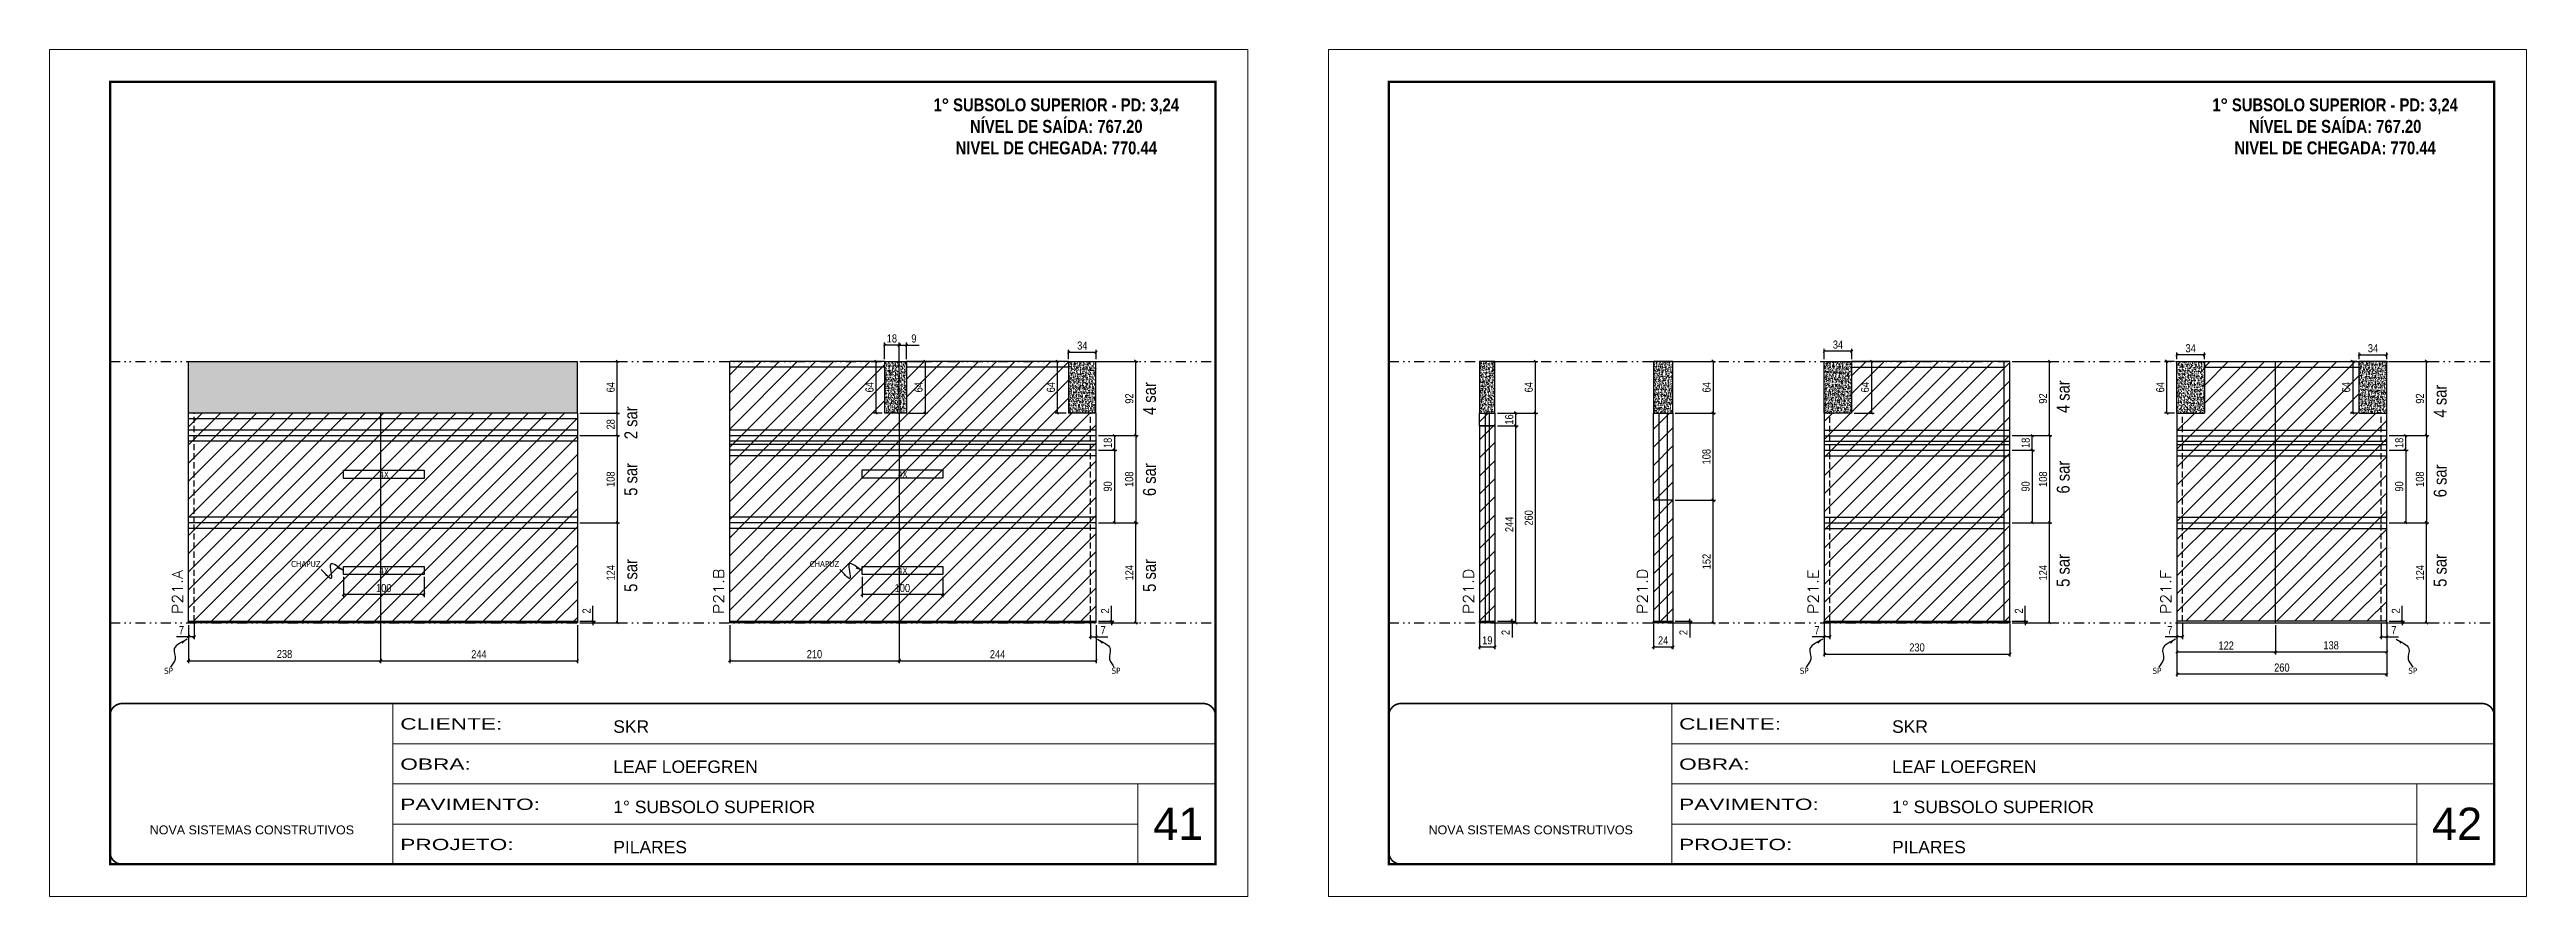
# Model space of a CAD drawing. Extents: x 14400 to 27878, y -21631 to 6985.
# Drawn here: x 14413 to 17483, y -5551 to -4501 of the extents above; entities that cross this region are included whole.
import ezdxf

# ---------------------------------------------------------------- set-up
doc = ezdxf.new("R2010")
doc.units = 0
for name, pattern in [('CONTINUO', [0]), ('DASHED', [0.75, 0.5, -0.25]), ('DIVIDE2', [0.625, 0.25, -0.125, 0, -0.125, 0, -0.125]), ('HIDDEN', [0.375, 0.25, -0.125])]:
    doc.linetypes.add(name, pattern=pattern)
for name, color, linetype, lineweight in [('CARIMBO', 255, 'Continuous', 9), ('Folhas', 255, 'Continuous', 9), ('Hachura', 251, 'Continuous', 9), ('SARRAFO DE PRESSAO', 251, 'DASHED', 9), ('Texto Seção', 7, 'Continuous', 15)]:
    doc.layers.add(name, color=color, linetype=linetype, lineweight=lineweight)
for name, color, linetype in [('COTA', 241, 'Continuous'), ('NOMENCLATURA', 7, 'Continuous'), ('Nível', 160, 'Continuous'), ('Painéis', 200, 'Continuous'), ('SARR_2.2x10', 60, 'Continuous'), ('SARR_2.2x7', 40, 'Continuous'), ('Sarrafo de Pressão', 42, 'HIDDEN'), ('texto', 7, 'Continuous')]:
    doc.layers.add(name, color=color, linetype=linetype)
doc.styles.add('ARIAL', font='arial.ttf')
doc.styles.add('ARIAL_NARROW', font='ARIALN.TTF', dxfattribs={"height": 0.2})
doc.styles.add('COTA TECNICA', font='techl___.ttf', dxfattribs={"height": 10})
doc.styles.add('COTA TECNICA-50', font='techl___.ttf', dxfattribs={"height": 10})
doc.styles.add('REGUA-120', font='ROMANS.shx', dxfattribs={"height": 15})
doc.styles.add('ROMANC', font='techb___.ttf', dxfattribs={"height": 2.5})
doc.styles.get("Standard").update_dxf_attribs({"font": 'arial.ttf'})
doc.styles.add('Tecnologia', font='')
doc.styles.get('Tecnologia').set_extended_font_data('Forgotten Futurist')
doc.dimstyles.new('COTA PAINEL-50', dxfattribs={"dimtxt": 10, "dimasz": 3, "dimexe": 3, "dimexo": 3, "dimgap": 3, "dimtad": 1, "dimdec": 1, "dimzin": 12, "dimdsep": 46, "dimtxsty": 'COTA TECNICA-50', "dimblk1": 'OBLIQUE', "dimblk2": 'OBLIQUE', "dimsah": 1, "dimcen": 0.9, "dimclrd": 4, "dimclre": 4, "dimclrt": 240, "dimadec": 1, "dimazin": 3, "dimtfac": 1, "dimtdec": 1, "dimtmove": 0, "dimatfit": 3, "dimfxl": 1, "dimtolj": 1, "dimtzin": 12, "dimarcsym": 0})
doc.dimstyles.new('PAINEL', dxfattribs={"dimtxt": 10, "dimasz": 3, "dimexe": 3, "dimexo": 3, "dimgap": 3, "dimtad": 1, "dimdec": 1, "dimzin": 12, "dimdsep": 46, "dimtxsty": 'COTA TECNICA', "dimblk1": 'OBLIQUE', "dimblk2": 'OBLIQUE', "dimsah": 1, "dimcen": 0.9, "dimclrd": 4, "dimclre": 4, "dimclrt": 240, "dimadec": 1, "dimazin": 3, "dimtfac": 1, "dimtdec": 1, "dimtmove": 0, "dimatfit": 3, "dimfxl": 1, "dimtolj": 1, "dimtzin": 12, "dimarcsym": 0})
doc.dimstyles.get("Standard").update_dxf_attribs({"dimtxt": 0.18, "dimasz": 0.18, "dimexe": 0.18, "dimexo": 0.0625, "dimgap": 0.09, "dimtad": 0, "dimtih": 1, "dimtoh": 1, "dimdec": 4, "dimzin": 0, "dimdsep": 46, "dimtxsty": 'Standard', "dimcen": 0.09, "dimadec": 0, "dimazin": 0, "dimtfac": 1, "dimtdec": 4, "dimtofl": 0, "dimtmove": 0, "dimatfit": 3, "dimfxl": 1, "dimtolj": 1, "dimtzin": 0, "dimarcsym": 0})

msp = doc.modelspace()

# ---------------------------------------------------------------- texts
at = {"layer": 'CARIMBO', "style": 'ARIAL'}
for s, p in [('41', (15781.33, -5480.88)), ('42', (17366.33, -5480.88))]:
    msp.add_text(s, height=40, dxfattribs=at).set_placement(p)
at = {"layer": 'NOMENCLATURA', "style": 'ARIAL_NARROW'}
for s, p in [('4 sar', (16917.29, -4951.83)), ('4 sar', (15784.74, -4954.17)), ('4 sar', (17384.49, -4957.28)), ('2 sar', (15141.99, -4984.13)), ('5 sar', (15141.99, -5054.32)), ('6 sar', (15784.74, -5054.64)), ('6 sar', (16917.29, -5051.55)), ('6 sar', (17384.49, -5056.18)), ('5 sar', (16917.29, -5167.22)), ('5 sar', (16917.29, -5167.22)), ('5 sar', (17384.49, -5167.22)), ('5 sar', (15141.99, -5173.42)), ('5 sar', (15784.74, -5173.42))]:
    msp.add_text(s, height=16, rotation=90, dxfattribs=at).set_placement(p)
at = {"layer": 'NOMENCLATURA', "color": 2, "char_height": 16, "attachment_point": 2, "style": 'ROMANC'}
for insert in [(15661.31, -4534.96), (17246.31, -4534.96)]:
    msp.add_mtext_dynamic_manual_height_columns('\\P1° SUBSOLO SUPERIOR - PD: 3,24\\PNÍVEL DE SAÍDA: 767.20\\PNIVEL DE CHEGADA: 770.44', width=432.3511, gutter_width=1, heights=[0], dxfattribs=dict(at, insert=insert))
at = {"layer": 'texto', "color": 0, "char_height": 7.5, "attachment_point": 5}
for s, insert in [('{\\fTahoma|b0|i0|c0|p34;\\C4;4X}', (14828.14, -5027.99)), ('{\\fTahoma|b0|i0|c0|p34;\\C4;4X}', (15470.89, -5027.58)), ('{\\fTahoma|b0|i0|c0|p34;\\C4;CHAPUZ}', (14731.2, -5138.88)), ('{\\fTahoma|b0|i0|c0|p34;\\C4;4X}', (14828.14, -5147.19)), ('{\\fTahoma|b0|i0|c0|p34;\\C4;CHAPUZ}', (15373.94, -5138.88)), ('{\\fTahoma|b0|i0|c0|p34;\\C4;4X}', (15470.89, -5147.19)), ('{\\fTahoma|b0|i0|c0|p34;\\C4;SP}', (14560.97, -5271.23)), ('{\\fTahoma|b0|i0|c0|p34;\\C4;SP}', (15735.27, -5271.23)), ('{\\fTahoma|b0|i0|c0|p34;\\C4;SP}', (16588.27, -5271.23)), ('{\\fTahoma|b0|i0|c0|p34;\\C4;SP}', (17025.47, -5271.23)), ('{\\fTahoma|b0|i0|c0|p34;\\C4;SP}', (17342.5, -5271.23))]:
    msp.add_mtext(s, dxfattribs=dict(at, insert=insert))
at = {"layer": 'Texto Seção', "style": 'REGUA-120', "width": 1.1}
for s, p in [('P21.A', (14578.5, -5200.98)), ('P21.B', (15249.24, -5200.98)), ('P21.D', (16178.75, -5200.98)), ('P21.D', (16394.13, -5200.98)), ('P21.E', (16605.8, -5200.98)), ('P21.F', (17043, -5200.98))]:
    msp.add_text(s, height=13, rotation=90, dxfattribs=at).set_placement(p)

# ---------------------------------------------------------------- blocks, each defined once
blk = doc.blocks.new('9999999999')
at = {"color": 30, "linetype": 'CONTINUO'}
for p, q in [((98564.6, 34230.2), (98564.6, 34429.4)), ((98564.6, 34379.6), (99584, 34379.6)), ((98564.6, 34329.8), (99488, 34329.8)), ((99584, 34329.8), (99488, 34329.8)), ((99488, 34329.8), (99488, 34230.2)), ((98564.6, 34280), (99488, 34280))]:
    blk.add_line(p, q, dxfattribs=at)
at = {"color": 30, "linetype": 'CONTINUO', "const_width": 2}
blk.add_lwpolyline([(99584, 34230.2), (99584, 34414.4, 0.414214), (99569, 34429.4), (98229, 34429.4, 0.414214), (98214, 34414.4), (98214, 34245.2, 0.414214), (98229, 34230.2), (99584, 34230.2)], format="xyb", dxfattribs=at)
at = {"layer": 'Folhas'}
blk.add_lwpolyline([(98139, 34190.2), (99624, 34190.2), (99624, 35240.2), (98139, 35240.2)], close=True, dxfattribs=at)
at = {"layer": 'Folhas', "color": 30, "const_width": 3}
blk.add_lwpolyline([(98214, 34230.2), (99584, 34230.2), (99584, 35200.2), (98214, 35200.2)], close=True, dxfattribs=at)
at = {"color": 7, "linetype": 'Continuous', "ltscale": 5, "style": 'ARIAL'}
for s, height, p in [('SKR', 15.48, (98837.7, 34393.1)), ('LEAF LOEFGREN', 15.483, (98837.7, 34343.3)), ('1° SUBSOLO SUPERIOR', 15.483, (98837.7, 34293.5)), ('NOVA SISTEMAS CONSTRUTIVOS', 11.059, (98263.2, 34267.2)), ('PILARES', 15.48, (98837.7, 34243.7))]:
    blk.add_text(s, height=height, dxfattribs=at).set_placement(p)
at = {"layer": 'Folhas', "color": 7, "style": 'Tecnologia', "width": 1.5}
for s, p in [('CLIENTE:', (98573.7, 34397.2)), ('OBRA:', (98573.7, 34347.3)), ('PAVIMENTO:', (98573.7, 34297.5)), ('PROJETO:', (98573.7, 34247.7))]:
    blk.add_text(s, height=14, dxfattribs=at).set_placement(p)
blk = doc.blocks.new('_Oblique')
at = {"color": 0, "linetype": 'ByBlock', "lineweight": -2}
blk.add_line((-0.5, -0.5), (0.5, 0.5), dxfattribs=at)
blk = doc.blocks.new('*D1448')
at = {"layer": 'COTA', "color": 4, "lineweight": -2, "transparency": 16777216}
for p, q in [((14585.7, -5214.7), (14585.7, -5232)), ((14592.7, -5212.7), (14592.7, -5232)), ((14585.7, -5229), (14571, -5229)), ((14592.7, -5229), (14585.7, -5229))]:
    blk.add_line(p, q, dxfattribs=at)
at = {"layer": 'Defpoints', "color": 0, "transparency": 16777216}
for p in [(14585.7, -5211.7), (14592.7, -5209.7), (14585.7, -5229)]:
    blk.add_point(p, dxfattribs=at)
at = {"layer": 'COTA', "color": 4, "lineweight": -2, "transparency": 16777216, "xscale": 3, "yscale": 3, "zscale": 3, "rotation": 180}
blk.add_blockref('_Oblique', (14585.7, -5229), dxfattribs=at)
at = {"layer": 'COTA', "color": 4, "lineweight": -2, "transparency": 16777216, "xscale": 3, "yscale": 3, "zscale": 3}
blk.add_blockref('_Oblique', (14592.7, -5229), dxfattribs=at)
at = {"layer": 'COTA', "color": 240, "transparency": 16777216, "insert": (14576.9, -5220.9), "char_height": 10, "attachment_point": 5, "style": 'COTA TECNICA-50'}
blk.add_mtext('\\A1;7', dxfattribs=at)
blk = doc.blocks.new('*D1449')
at = {"layer": 'COTA', "color": 4, "lineweight": -2, "transparency": 16777216}
for p, q in [((15070.7, -5209.7), (15090, -5209.7)), ((15070.7, -5211.7), (15090, -5211.7)), ((15087, -5209.7), (15087, -5190.9)), ((15087, -5211.7), (15087, -5209.7)), ((15087, -5211.7), (15087, -5214.7))]:
    blk.add_line(p, q, dxfattribs=at)
at = {"layer": 'Defpoints', "color": 0, "transparency": 16777216}
for p in [(15067.7, -5209.7), (15067.7, -5211.7), (15087, -5211.7)]:
    blk.add_point(p, dxfattribs=at)
at = {"layer": 'COTA', "color": 4, "lineweight": -2, "transparency": 16777216, "xscale": 3, "yscale": 3, "zscale": 3}
for p, rotation in [((15087, -5209.7), 270), ((15087, -5211.7), 90)]:
    blk.add_blockref('_Oblique', p, dxfattribs=dict(at, rotation=rotation))
at = {"layer": 'COTA', "color": 240, "transparency": 16777216, "insert": (15079, -5197), "char_height": 10, "attachment_point": 5, "rotation": 90, "style": 'COTA TECNICA-50'}
blk.add_mtext('\\A1;2', dxfattribs=at)
blk = doc.blocks.new('*D1465')
at = {"layer": 'COTA', "color": 4, "linetype": 'ByBlock', "lineweight": -2, "transparency": 16777216}
for p, q in [((14777.7, -5154.9), (14777.7, -5179.8)), ((14877.7, -5154.9), (14877.7, -5179.8)), ((14877.7, -5176.8), (14777.7, -5176.8))]:
    blk.add_line(p, q, dxfattribs=at)
at = {"layer": 'Defpoints', "color": 0, "linetype": 'ByBlock', "transparency": 16777216}
for p in [(14777.7, -5151.9), (14877.7, -5151.9), (14777.7, -5176.8)]:
    blk.add_point(p, dxfattribs=at)
at = {"layer": 'COTA', "color": 4, "linetype": 'ByBlock', "lineweight": -2, "transparency": 16777216, "xscale": 3, "yscale": 3, "zscale": 3, "rotation": 180}
blk.add_blockref('_Oblique', (14777.7, -5176.8), dxfattribs=at)
at = {"layer": 'COTA', "color": 4, "linetype": 'ByBlock', "lineweight": -2, "transparency": 16777216, "xscale": 3, "yscale": 3, "zscale": 3}
blk.add_blockref('_Oblique', (14877.7, -5176.8), dxfattribs=at)
at = {"layer": 'COTA', "color": 240, "linetype": 'ByBlock', "transparency": 16777216, "insert": (14827.7, -5168.7), "char_height": 10, "attachment_point": 5, "style": 'COTA TECNICA'}
blk.add_mtext('\\A1;100', dxfattribs=at)
blk = doc.blocks.new('*D1466')
at = {"layer": 'COTA', "color": 4, "lineweight": -2, "transparency": 16777216}
for p, q in [((14585.7, -5214.7), (14585.7, -5261.8)), ((14823.7, -5212.7), (14823.7, -5261.8)), ((14585.7, -5258.8), (14823.7, -5258.8))]:
    blk.add_line(p, q, dxfattribs=at)
at = {"layer": 'Defpoints', "color": 0, "transparency": 16777216}
for p in [(14585.7, -5211.7), (14823.7, -5209.7), (14823.7, -5258.8)]:
    blk.add_point(p, dxfattribs=at)
at = {"layer": 'COTA', "color": 4, "lineweight": -2, "transparency": 16777216, "xscale": 3, "yscale": 3, "zscale": 3, "rotation": 180}
blk.add_blockref('_Oblique', (14585.7, -5258.8), dxfattribs=at)
at = {"layer": 'COTA', "color": 4, "lineweight": -2, "transparency": 16777216, "xscale": 3, "yscale": 3, "zscale": 3}
blk.add_blockref('_Oblique', (14823.7, -5258.8), dxfattribs=at)
at = {"layer": 'COTA', "color": 240, "transparency": 16777216, "insert": (14704.7, -5250.5), "char_height": 10, "attachment_point": 5, "style": 'COTA TECNICA'}
blk.add_mtext('\\A1;238', dxfattribs=at)
blk = doc.blocks.new('*D1467')
at = {"layer": 'COTA', "color": 4, "lineweight": -2, "transparency": 16777216}
for p, q in [((14823.7, -5212.7), (14823.7, -5261.8)), ((15067.7, -5214.7), (15067.7, -5261.8)), ((14823.7, -5258.8), (15067.7, -5258.8))]:
    blk.add_line(p, q, dxfattribs=at)
at = {"layer": 'Defpoints', "color": 0, "transparency": 16777216}
for p in [(14823.7, -5209.7), (15067.7, -5211.7), (15067.7, -5258.8)]:
    blk.add_point(p, dxfattribs=at)
at = {"layer": 'COTA', "color": 4, "lineweight": -2, "transparency": 16777216, "xscale": 3, "yscale": 3, "zscale": 3, "rotation": 180}
blk.add_blockref('_Oblique', (14823.7, -5258.8), dxfattribs=at)
at = {"layer": 'COTA', "color": 4, "lineweight": -2, "transparency": 16777216, "xscale": 3, "yscale": 3, "zscale": 3}
blk.add_blockref('_Oblique', (15067.7, -5258.8), dxfattribs=at)
at = {"layer": 'COTA', "color": 240, "transparency": 16777216, "insert": (14945.7, -5250.7), "char_height": 10, "attachment_point": 5, "style": 'COTA TECNICA'}
blk.add_mtext('\\A1;244', dxfattribs=at)
blk = doc.blocks.new('*D1450')
at = {"layer": 'COTA', "color": 4, "lineweight": -2, "transparency": 16777216}
for p, q in [((15703.5, -5212.7), (15703.5, -5232)), ((15710.5, -5214.7), (15710.5, -5232)), ((15703.5, -5229), (15710.5, -5229)), ((15710.5, -5229), (15725.2, -5229))]:
    blk.add_line(p, q, dxfattribs=at)
at = {"layer": 'Defpoints', "color": 0, "transparency": 16777216}
for p in [(15703.5, -5209.7), (15710.5, -5211.7), (15710.5, -5229)]:
    blk.add_point(p, dxfattribs=at)
at = {"layer": 'COTA', "color": 4, "lineweight": -2, "transparency": 16777216, "xscale": 3, "yscale": 3, "zscale": 3, "rotation": 180}
blk.add_blockref('_Oblique', (15703.5, -5229), dxfattribs=at)
at = {"layer": 'COTA', "color": 4, "lineweight": -2, "transparency": 16777216, "xscale": 3, "yscale": 3, "zscale": 3}
blk.add_blockref('_Oblique', (15710.5, -5229), dxfattribs=at)
at = {"layer": 'COTA', "color": 240, "transparency": 16777216, "insert": (15719.4, -5220.9), "char_height": 10, "attachment_point": 5, "style": 'COTA TECNICA-50'}
blk.add_mtext('\\A1;7', dxfattribs=at)
blk = doc.blocks.new('*D1451')
at = {"layer": 'COTA', "color": 4, "lineweight": -2, "transparency": 16777216}
for p, q in [((15713.5, -5209.7), (15732.8, -5209.7)), ((15713.5, -5211.7), (15732.8, -5211.7)), ((15729.8, -5209.7), (15729.8, -5190.9)), ((15729.8, -5211.7), (15729.8, -5209.7)), ((15729.8, -5211.7), (15729.8, -5214.7))]:
    blk.add_line(p, q, dxfattribs=at)
at = {"layer": 'Defpoints', "color": 0, "transparency": 16777216}
for p in [(15710.5, -5209.7), (15710.5, -5211.7), (15729.8, -5211.7)]:
    blk.add_point(p, dxfattribs=at)
at = {"layer": 'COTA', "color": 4, "lineweight": -2, "transparency": 16777216, "xscale": 3, "yscale": 3, "zscale": 3}
for p, rotation in [((15729.8, -5209.7), 270), ((15729.8, -5211.7), 90)]:
    blk.add_blockref('_Oblique', p, dxfattribs=dict(at, rotation=rotation))
at = {"layer": 'COTA', "color": 240, "transparency": 16777216, "insert": (15721.8, -5197), "char_height": 10, "attachment_point": 5, "rotation": 90, "style": 'COTA TECNICA-50'}
blk.add_mtext('\\A1;2', dxfattribs=at)
blk = doc.blocks.new('*D1468')
at = {"layer": 'COTA', "color": 4, "linetype": 'ByBlock', "lineweight": -2, "transparency": 16777216}
for p, q in [((15420.5, -5154.9), (15420.5, -5179.8)), ((15520.5, -5154.9), (15520.5, -5179.8)), ((15520.5, -5176.8), (15420.5, -5176.8))]:
    blk.add_line(p, q, dxfattribs=at)
at = {"layer": 'Defpoints', "color": 0, "linetype": 'ByBlock', "transparency": 16777216}
for p in [(15420.5, -5151.9), (15520.5, -5151.9), (15420.5, -5176.8)]:
    blk.add_point(p, dxfattribs=at)
at = {"layer": 'COTA', "color": 4, "linetype": 'ByBlock', "lineweight": -2, "transparency": 16777216, "xscale": 3, "yscale": 3, "zscale": 3, "rotation": 180}
blk.add_blockref('_Oblique', (15420.5, -5176.8), dxfattribs=at)
at = {"layer": 'COTA', "color": 4, "linetype": 'ByBlock', "lineweight": -2, "transparency": 16777216, "xscale": 3, "yscale": 3, "zscale": 3}
blk.add_blockref('_Oblique', (15520.5, -5176.8), dxfattribs=at)
at = {"layer": 'COTA', "color": 240, "linetype": 'ByBlock', "transparency": 16777216, "insert": (15470.5, -5168.7), "char_height": 10, "attachment_point": 5, "style": 'COTA TECNICA'}
blk.add_mtext('\\A1;100', dxfattribs=at)
blk = doc.blocks.new('*D1469')
at = {"layer": 'COTA', "color": 4, "lineweight": -2, "transparency": 16777216}
for p, q in [((15256.5, -5214.7), (15256.5, -5261.8)), ((15466.5, -5212.7), (15466.5, -5261.8)), ((15256.5, -5258.8), (15466.5, -5258.8))]:
    blk.add_line(p, q, dxfattribs=at)
at = {"layer": 'Defpoints', "color": 0, "transparency": 16777216}
for p in [(15256.5, -5211.7), (15466.5, -5209.7), (15466.5, -5258.8)]:
    blk.add_point(p, dxfattribs=at)
at = {"layer": 'COTA', "color": 4, "lineweight": -2, "transparency": 16777216, "xscale": 3, "yscale": 3, "zscale": 3, "rotation": 180}
blk.add_blockref('_Oblique', (15256.5, -5258.8), dxfattribs=at)
at = {"layer": 'COTA', "color": 4, "lineweight": -2, "transparency": 16777216, "xscale": 3, "yscale": 3, "zscale": 3}
blk.add_blockref('_Oblique', (15466.5, -5258.8), dxfattribs=at)
at = {"layer": 'COTA', "color": 240, "transparency": 16777216, "insert": (15361.5, -5250.7), "char_height": 10, "attachment_point": 5, "style": 'COTA TECNICA'}
blk.add_mtext('\\A1;210', dxfattribs=at)
blk = doc.blocks.new('*D1470')
at = {"layer": 'COTA', "color": 4, "lineweight": -2, "transparency": 16777216}
for p, q in [((15466.5, -5212.7), (15466.5, -5261.8)), ((15710.5, -5214.7), (15710.5, -5261.8)), ((15466.5, -5258.8), (15710.5, -5258.8))]:
    blk.add_line(p, q, dxfattribs=at)
at = {"layer": 'Defpoints', "color": 0, "transparency": 16777216}
for p in [(15466.5, -5209.7), (15710.5, -5211.7), (15710.5, -5258.8)]:
    blk.add_point(p, dxfattribs=at)
at = {"layer": 'COTA', "color": 4, "lineweight": -2, "transparency": 16777216, "xscale": 3, "yscale": 3, "zscale": 3, "rotation": 180}
blk.add_blockref('_Oblique', (15466.5, -5258.8), dxfattribs=at)
at = {"layer": 'COTA', "color": 4, "lineweight": -2, "transparency": 16777216, "xscale": 3, "yscale": 3, "zscale": 3}
blk.add_blockref('_Oblique', (15710.5, -5258.8), dxfattribs=at)
at = {"layer": 'COTA', "color": 240, "transparency": 16777216, "insert": (15588.5, -5250.7), "char_height": 10, "attachment_point": 5, "style": 'COTA TECNICA'}
blk.add_mtext('\\A1;244', dxfattribs=at)
blk = doc.blocks.new('*D1452')
at = {"layer": 'COTA', "color": 4, "lineweight": -2, "transparency": 16777216}
for p, q in [((17050.3, -5212.7), (17050.3, -5278.4)), ((17310.3, -5212.7), (17310.3, -5278.4)), ((17310.3, -5275.4), (17050.3, -5275.4))]:
    blk.add_line(p, q, dxfattribs=at)
at = {"layer": 'Defpoints', "color": 0, "transparency": 16777216}
for p in [(17050.3, -5209.7), (17310.3, -5209.7), (17050.3, -5275.4)]:
    blk.add_point(p, dxfattribs=at)
at = {"layer": 'COTA', "color": 4, "lineweight": -2, "transparency": 16777216, "xscale": 3, "yscale": 3, "zscale": 3, "rotation": 180}
blk.add_blockref('_Oblique', (17050.3, -5275.4), dxfattribs=at)
at = {"layer": 'COTA', "color": 4, "lineweight": -2, "transparency": 16777216, "xscale": 3, "yscale": 3, "zscale": 3}
blk.add_blockref('_Oblique', (17310.3, -5275.4), dxfattribs=at)
at = {"layer": 'COTA', "color": 240, "transparency": 16777216, "insert": (17180.3, -5267.3), "char_height": 10, "attachment_point": 5, "style": 'COTA TECNICA'}
blk.add_mtext('\\A1;260', dxfattribs=at)
blk = doc.blocks.new('*D1453')
at = {"layer": 'COTA', "color": 4, "lineweight": -2, "transparency": 16777216}
for p, q in [((17303.3, -5212.7), (17303.3, -5232)), ((17310.3, -5214.7), (17310.3, -5232)), ((17303.3, -5229), (17310.3, -5229)), ((17310.3, -5229), (17325, -5229))]:
    blk.add_line(p, q, dxfattribs=at)
at = {"layer": 'Defpoints', "color": 0, "transparency": 16777216}
for p in [(17303.3, -5209.7), (17310.3, -5211.7), (17310.3, -5229)]:
    blk.add_point(p, dxfattribs=at)
at = {"layer": 'COTA', "color": 4, "lineweight": -2, "transparency": 16777216, "xscale": 3, "yscale": 3, "zscale": 3, "rotation": 180}
blk.add_blockref('_Oblique', (17303.3, -5229), dxfattribs=at)
at = {"layer": 'COTA', "color": 4, "lineweight": -2, "transparency": 16777216, "xscale": 3, "yscale": 3, "zscale": 3}
blk.add_blockref('_Oblique', (17310.3, -5229), dxfattribs=at)
at = {"layer": 'COTA', "color": 240, "transparency": 16777216, "insert": (17319.1, -5220.9), "char_height": 10, "attachment_point": 5, "style": 'COTA TECNICA-50'}
blk.add_mtext('\\A1;7', dxfattribs=at)
blk = doc.blocks.new('*D1454')
at = {"layer": 'COTA', "color": 4, "lineweight": -2, "transparency": 16777216}
for p, q in [((17050.3, -5214.7), (17050.3, -5232)), ((17057.3, -5212.7), (17057.3, -5232)), ((17050.3, -5229), (17035.5, -5229)), ((17057.3, -5229), (17050.3, -5229))]:
    blk.add_line(p, q, dxfattribs=at)
at = {"layer": 'Defpoints', "color": 0, "transparency": 16777216}
for p in [(17050.3, -5211.7), (17057.3, -5209.7), (17050.3, -5229)]:
    blk.add_point(p, dxfattribs=at)
at = {"layer": 'COTA', "color": 4, "lineweight": -2, "transparency": 16777216, "xscale": 3, "yscale": 3, "zscale": 3, "rotation": 180}
blk.add_blockref('_Oblique', (17050.3, -5229), dxfattribs=at)
at = {"layer": 'COTA', "color": 4, "lineweight": -2, "transparency": 16777216, "xscale": 3, "yscale": 3, "zscale": 3}
blk.add_blockref('_Oblique', (17057.3, -5229), dxfattribs=at)
at = {"layer": 'COTA', "color": 240, "transparency": 16777216, "insert": (17041.4, -5220.9), "char_height": 10, "attachment_point": 5, "style": 'COTA TECNICA-50'}
blk.add_mtext('\\A1;7', dxfattribs=at)
blk = doc.blocks.new('*D1455')
at = {"layer": 'COTA', "color": 4, "lineweight": -2, "transparency": 16777216}
for p, q in [((17313.3, -5209.7), (17332.5, -5209.7)), ((17313.3, -5211.7), (17332.5, -5211.7)), ((17329.5, -5209.7), (17329.5, -5190.9)), ((17329.5, -5211.7), (17329.5, -5209.7)), ((17329.5, -5211.7), (17329.5, -5214.7))]:
    blk.add_line(p, q, dxfattribs=at)
at = {"layer": 'Defpoints', "color": 0, "transparency": 16777216}
for p in [(17310.3, -5209.7), (17310.3, -5211.7), (17329.5, -5211.7)]:
    blk.add_point(p, dxfattribs=at)
at = {"layer": 'COTA', "color": 4, "lineweight": -2, "transparency": 16777216, "xscale": 3, "yscale": 3, "zscale": 3}
for p, rotation in [((17329.5, -5209.7), 270), ((17329.5, -5211.7), 90)]:
    blk.add_blockref('_Oblique', p, dxfattribs=dict(at, rotation=rotation))
at = {"layer": 'COTA', "color": 240, "transparency": 16777216, "insert": (17321.5, -5197), "char_height": 10, "attachment_point": 5, "rotation": 90, "style": 'COTA TECNICA-50'}
blk.add_mtext('\\A1;2', dxfattribs=at)
blk = doc.blocks.new('*D1471')
at = {"layer": 'COTA', "color": 4, "linetype": 'ByBlock', "lineweight": -2, "transparency": 16777216}
for p, q in [((17313.3, -5087.7), (17362.6, -5087.7)), ((17359.6, -5211.7), (17359.6, -5087.7)), ((17313.3, -5211.7), (17362.6, -5211.7))]:
    blk.add_line(p, q, dxfattribs=at)
at = {"layer": 'Defpoints', "color": 0, "linetype": 'ByBlock', "transparency": 16777216}
for p in [(17310.3, -5087.7), (17359.6, -5087.7), (17310.3, -5211.7)]:
    blk.add_point(p, dxfattribs=at)
at = {"layer": 'COTA', "color": 4, "linetype": 'ByBlock', "lineweight": -2, "transparency": 16777216, "xscale": 3, "yscale": 3, "zscale": 3}
for p, rotation in [((17359.6, -5087.7), 90), ((17359.6, -5211.7), 270)]:
    blk.add_blockref('_Oblique', p, dxfattribs=dict(at, rotation=rotation))
at = {"layer": 'COTA', "color": 240, "linetype": 'ByBlock', "transparency": 16777216, "insert": (17351.5, -5149.7), "char_height": 10, "attachment_point": 5, "rotation": 90, "style": 'COTA TECNICA'}
blk.add_mtext('\\A1;124', dxfattribs=at)
blk = doc.blocks.new('*D1472')
at = {"layer": 'COTA', "color": 4, "linetype": 'ByBlock', "lineweight": -2, "transparency": 16777216}
for p, q in [((17313.3, -5087.7), (17362.6, -5087.7)), ((17359.6, -5211.7), (17359.6, -5087.7)), ((17313.3, -5211.7), (17362.6, -5211.7))]:
    blk.add_line(p, q, dxfattribs=at)
at = {"layer": 'Defpoints', "color": 0, "linetype": 'ByBlock', "transparency": 16777216}
for p in [(17310.3, -5087.7), (17359.6, -5087.7), (17310.3, -5211.7)]:
    blk.add_point(p, dxfattribs=at)
at = {"layer": 'COTA', "color": 4, "linetype": 'ByBlock', "lineweight": -2, "transparency": 16777216, "xscale": 3, "yscale": 3, "zscale": 3}
for p, rotation in [((17359.6, -5087.7), 90), ((17359.6, -5211.7), 270)]:
    blk.add_blockref('_Oblique', p, dxfattribs=dict(at, rotation=rotation))
at = {"layer": 'COTA', "color": 240, "linetype": 'ByBlock', "transparency": 16777216, "insert": (17351.5, -5149.7), "char_height": 10, "attachment_point": 5, "rotation": 90, "style": 'COTA TECNICA'}
blk.add_mtext('\\A1;124', dxfattribs=at)
blk = doc.blocks.new('*D1473')
at = {"layer": 'COTA', "color": 4, "lineweight": -2, "transparency": 16777216}
for p, q in [((17172.3, -5214.7), (17172.3, -5250.9)), ((17310.3, -5214.7), (17310.3, -5250.9)), ((17172.3, -5247.9), (17310.3, -5247.9))]:
    blk.add_line(p, q, dxfattribs=at)
at = {"layer": 'Defpoints', "color": 0, "transparency": 16777216}
for p in [(17172.3, -5211.7), (17310.3, -5211.7), (17310.3, -5247.9)]:
    blk.add_point(p, dxfattribs=at)
at = {"layer": 'COTA', "color": 4, "lineweight": -2, "transparency": 16777216, "xscale": 3, "yscale": 3, "zscale": 3, "rotation": 180}
blk.add_blockref('_Oblique', (17172.3, -5247.9), dxfattribs=at)
at = {"layer": 'COTA', "color": 4, "lineweight": -2, "transparency": 16777216, "xscale": 3, "yscale": 3, "zscale": 3}
blk.add_blockref('_Oblique', (17310.3, -5247.9), dxfattribs=at)
at = {"layer": 'COTA', "color": 240, "transparency": 16777216, "insert": (17241.3, -5239.7), "char_height": 10, "attachment_point": 5, "style": 'COTA TECNICA'}
blk.add_mtext('\\A1;138', dxfattribs=at)
blk = doc.blocks.new('*D1474')
at = {"layer": 'COTA', "color": 4, "lineweight": -2, "transparency": 16777216}
for p, q in [((17050.3, -5214.7), (17050.3, -5250.9)), ((17172.3, -5214.7), (17172.3, -5250.9)), ((17050.3, -5247.9), (17172.3, -5247.9))]:
    blk.add_line(p, q, dxfattribs=at)
at = {"layer": 'Defpoints', "color": 0, "transparency": 16777216}
for p in [(17050.3, -5211.7), (17172.3, -5211.7), (17172.3, -5247.9)]:
    blk.add_point(p, dxfattribs=at)
at = {"layer": 'COTA', "color": 4, "lineweight": -2, "transparency": 16777216, "xscale": 3, "yscale": 3, "zscale": 3, "rotation": 180}
blk.add_blockref('_Oblique', (17050.3, -5247.9), dxfattribs=at)
at = {"layer": 'COTA', "color": 4, "lineweight": -2, "transparency": 16777216, "xscale": 3, "yscale": 3, "zscale": 3}
blk.add_blockref('_Oblique', (17172.3, -5247.9), dxfattribs=at)
at = {"layer": 'COTA', "color": 240, "transparency": 16777216, "insert": (17111.3, -5239.9), "char_height": 10, "attachment_point": 5, "style": 'COTA TECNICA'}
blk.add_mtext('\\A1;122', dxfattribs=at)
blk = doc.blocks.new('*D1456')
at = {"layer": 'COTA', "color": 4, "lineweight": -2, "transparency": 16777216}
for p, q in [((16401.4, -5212.7), (16401.4, -5244.6)), ((16425.4, -5212.7), (16425.4, -5244.6)), ((16401.4, -5241.6), (16425.4, -5241.6))]:
    blk.add_line(p, q, dxfattribs=at)
at = {"layer": 'Defpoints', "color": 0, "transparency": 16777216}
for p in [(16401.4, -5209.7), (16425.4, -5209.7), (16425.4, -5241.6)]:
    blk.add_point(p, dxfattribs=at)
at = {"layer": 'COTA', "color": 4, "lineweight": -2, "transparency": 16777216, "xscale": 3, "yscale": 3, "zscale": 3, "rotation": 180}
blk.add_blockref('_Oblique', (16401.4, -5241.6), dxfattribs=at)
at = {"layer": 'COTA', "color": 4, "lineweight": -2, "transparency": 16777216, "xscale": 3, "yscale": 3, "zscale": 3}
blk.add_blockref('_Oblique', (16425.4, -5241.6), dxfattribs=at)
at = {"layer": 'COTA', "color": 240, "transparency": 16777216, "insert": (16413.4, -5233.6), "char_height": 10, "attachment_point": 5, "style": 'COTA TECNICA'}
blk.add_mtext('\\A1;24', dxfattribs=at)
blk = doc.blocks.new('*D1457')
at = {"layer": 'COTA', "color": 4, "lineweight": -2, "transparency": 16777216}
for p, q in [((16428.4, -5209.7), (16449.6, -5209.7)), ((16428.4, -5211.7), (16449.6, -5211.7)), ((16446.6, -5209.7), (16446.6, -5206.7)), ((16446.6, -5209.7), (16446.6, -5211.7)), ((16446.6, -5211.7), (16446.6, -5229.9))]:
    blk.add_line(p, q, dxfattribs=at)
at = {"layer": 'Defpoints', "color": 0, "transparency": 16777216}
for p in [(16425.4, -5209.7), (16425.4, -5211.7), (16446.6, -5209.7)]:
    blk.add_point(p, dxfattribs=at)
at = {"layer": 'COTA', "color": 4, "lineweight": -2, "transparency": 16777216, "xscale": 3, "yscale": 3, "zscale": 3}
for p, rotation in [((16446.6, -5209.7), 270), ((16446.6, -5211.7), 90)]:
    blk.add_blockref('_Oblique', p, dxfattribs=dict(at, rotation=rotation))
at = {"layer": 'COTA', "color": 240, "transparency": 16777216, "insert": (16438.6, -5223.8), "char_height": 10, "attachment_point": 5, "rotation": 90, "style": 'COTA TECNICA-50'}
blk.add_mtext('\\A1;2', dxfattribs=at)
blk = doc.blocks.new('*D1475')
at = {"layer": 'COTA', "color": 4, "linetype": 'ByBlock', "lineweight": -2, "transparency": 16777216}
for p, q in [((16428.4, -4887.7), (16478.4, -4887.7)), ((16475.4, -4887.7), (16475.4, -4951.8)), ((16428.4, -4951.8), (16478.4, -4951.8))]:
    blk.add_line(p, q, dxfattribs=at)
at = {"layer": 'Defpoints', "color": 0, "linetype": 'ByBlock', "transparency": 16777216}
for p in [(16425.4, -4887.7), (16425.4, -4951.8), (16475.4, -4951.8)]:
    blk.add_point(p, dxfattribs=at)
at = {"layer": 'COTA', "color": 4, "linetype": 'ByBlock', "lineweight": -2, "transparency": 16777216, "xscale": 3, "yscale": 3, "zscale": 3}
for p, rotation in [((16475.4, -4887.7), 90), ((16475.4, -4951.8), 270)]:
    blk.add_blockref('_Oblique', p, dxfattribs=dict(at, rotation=rotation))
at = {"layer": 'COTA', "color": 240, "linetype": 'ByBlock', "transparency": 16777216, "insert": (16467.3, -4919.8), "char_height": 10, "attachment_point": 5, "rotation": 90, "style": 'COTA TECNICA'}
blk.add_mtext('\\A1;64', dxfattribs=at)
blk = doc.blocks.new('*D1458')
at = {"layer": 'COTA', "color": 4, "lineweight": -2, "transparency": 16777216}
for p, q in [((16186, -5212.7), (16186, -5244.6)), ((16205, -5212.7), (16205, -5244.6)), ((16186, -5241.6), (16205, -5241.6))]:
    blk.add_line(p, q, dxfattribs=at)
at = {"layer": 'Defpoints', "color": 0, "transparency": 16777216}
for p in [(16186, -5209.7), (16205, -5209.7), (16205, -5241.6)]:
    blk.add_point(p, dxfattribs=at)
at = {"layer": 'COTA', "color": 4, "lineweight": -2, "transparency": 16777216, "xscale": 3, "yscale": 3, "zscale": 3, "rotation": 180}
blk.add_blockref('_Oblique', (16186, -5241.6), dxfattribs=at)
at = {"layer": 'COTA', "color": 4, "lineweight": -2, "transparency": 16777216, "xscale": 3, "yscale": 3, "zscale": 3}
blk.add_blockref('_Oblique', (16205, -5241.6), dxfattribs=at)
at = {"layer": 'COTA', "color": 240, "transparency": 16777216, "insert": (16195.5, -5233.5), "char_height": 10, "attachment_point": 5, "style": 'COTA TECNICA'}
blk.add_mtext('\\A1;19', dxfattribs=at)
blk = doc.blocks.new('*D1459')
at = {"layer": 'COTA', "color": 4, "lineweight": -2, "transparency": 16777216}
for p, q in [((16208, -5209.7), (16229.2, -5209.7)), ((16208, -5211.7), (16229.2, -5211.7)), ((16226.2, -5209.7), (16226.2, -5206.7)), ((16226.2, -5209.7), (16226.2, -5211.7)), ((16226.2, -5211.7), (16226.2, -5229.9))]:
    blk.add_line(p, q, dxfattribs=at)
at = {"layer": 'Defpoints', "color": 0, "transparency": 16777216}
for p in [(16205, -5209.7), (16205, -5211.7), (16226.2, -5209.7)]:
    blk.add_point(p, dxfattribs=at)
at = {"layer": 'COTA', "color": 4, "lineweight": -2, "transparency": 16777216, "xscale": 3, "yscale": 3, "zscale": 3}
for p, rotation in [((16226.2, -5209.7), 270), ((16226.2, -5211.7), 90)]:
    blk.add_blockref('_Oblique', p, dxfattribs=dict(at, rotation=rotation))
at = {"layer": 'COTA', "color": 240, "transparency": 16777216, "insert": (16218.2, -5223.8), "char_height": 10, "attachment_point": 5, "rotation": 90, "style": 'COTA TECNICA-50'}
blk.add_mtext('\\A1;2', dxfattribs=at)
blk = doc.blocks.new('*D1460')
at = {"layer": 'COTA', "color": 4, "lineweight": -2, "transparency": 16777216}
for p, q in [((16208, -4967.7), (16233.8, -4967.7)), ((16230.8, -5211.7), (16230.8, -4967.7)), ((16208, -5211.7), (16233.8, -5211.7))]:
    blk.add_line(p, q, dxfattribs=at)
at = {"layer": 'Defpoints', "color": 0, "transparency": 16777216}
for p in [(16205, -4967.7), (16230.8, -4967.7), (16205, -5211.7)]:
    blk.add_point(p, dxfattribs=at)
at = {"layer": 'COTA', "color": 4, "lineweight": -2, "transparency": 16777216, "xscale": 3, "yscale": 3, "zscale": 3}
for p, rotation in [((16230.8, -4967.7), 90), ((16230.8, -5211.7), 270)]:
    blk.add_blockref('_Oblique', p, dxfattribs=dict(at, rotation=rotation))
at = {"layer": 'COTA', "color": 240, "transparency": 16777216, "insert": (16222.7, -5089.7), "char_height": 10, "attachment_point": 5, "rotation": 90, "style": 'COTA TECNICA-50'}
blk.add_mtext('\\A1;244', dxfattribs=at)
blk = doc.blocks.new('*D1461')
at = {"layer": 'COTA', "color": 4, "lineweight": -2, "transparency": 16777216}
for p, q in [((16613.1, -5212.7), (16613.1, -5253.6)), ((16843.1, -5212.7), (16843.1, -5253.6)), ((16613.1, -5250.6), (16843.1, -5250.6))]:
    blk.add_line(p, q, dxfattribs=at)
at = {"layer": 'Defpoints', "color": 0, "transparency": 16777216}
for p in [(16613.1, -5209.7), (16843.1, -5209.7), (16843.1, -5250.6)]:
    blk.add_point(p, dxfattribs=at)
at = {"layer": 'COTA', "color": 4, "lineweight": -2, "transparency": 16777216, "xscale": 3, "yscale": 3, "zscale": 3, "rotation": 180}
blk.add_blockref('_Oblique', (16613.1, -5250.6), dxfattribs=at)
at = {"layer": 'COTA', "color": 4, "lineweight": -2, "transparency": 16777216, "xscale": 3, "yscale": 3, "zscale": 3}
blk.add_blockref('_Oblique', (16843.1, -5250.6), dxfattribs=at)
at = {"layer": 'COTA', "color": 240, "transparency": 16777216, "insert": (16728.1, -5242.3), "char_height": 10, "attachment_point": 5, "style": 'COTA TECNICA'}
blk.add_mtext('\\A1;230', dxfattribs=at)
blk = doc.blocks.new('*D1462')
at = {"layer": 'COTA', "color": 4, "lineweight": -2, "transparency": 16777216}
for p, q in [((16613.1, -5214.7), (16613.1, -5232)), ((16620.1, -5212.7), (16620.1, -5232)), ((16613.1, -5229), (16598.3, -5229)), ((16620.1, -5229), (16613.1, -5229))]:
    blk.add_line(p, q, dxfattribs=at)
at = {"layer": 'Defpoints', "color": 0, "transparency": 16777216}
for p in [(16613.1, -5211.7), (16620.1, -5209.7), (16613.1, -5229)]:
    blk.add_point(p, dxfattribs=at)
at = {"layer": 'COTA', "color": 4, "lineweight": -2, "transparency": 16777216, "xscale": 3, "yscale": 3, "zscale": 3, "rotation": 180}
blk.add_blockref('_Oblique', (16613.1, -5229), dxfattribs=at)
at = {"layer": 'COTA', "color": 4, "lineweight": -2, "transparency": 16777216, "xscale": 3, "yscale": 3, "zscale": 3}
blk.add_blockref('_Oblique', (16620.1, -5229), dxfattribs=at)
at = {"layer": 'COTA', "color": 240, "transparency": 16777216, "insert": (16604.2, -5220.9), "char_height": 10, "attachment_point": 5, "style": 'COTA TECNICA-50'}
blk.add_mtext('\\A1;7', dxfattribs=at)
blk = doc.blocks.new('*D1463')
at = {"layer": 'COTA', "color": 4, "lineweight": -2, "transparency": 16777216}
for p, q in [((16846.1, -5209.7), (16865.3, -5209.7)), ((16846.1, -5211.7), (16865.3, -5211.7)), ((16862.3, -5209.7), (16862.3, -5190.9)), ((16862.3, -5211.7), (16862.3, -5209.7)), ((16862.3, -5211.7), (16862.3, -5214.7))]:
    blk.add_line(p, q, dxfattribs=at)
at = {"layer": 'Defpoints', "color": 0, "transparency": 16777216}
for p in [(16843.1, -5209.7), (16843.1, -5211.7), (16862.3, -5211.7)]:
    blk.add_point(p, dxfattribs=at)
at = {"layer": 'COTA', "color": 4, "lineweight": -2, "transparency": 16777216, "xscale": 3, "yscale": 3, "zscale": 3}
for p, rotation in [((16862.3, -5209.7), 270), ((16862.3, -5211.7), 90)]:
    blk.add_blockref('_Oblique', p, dxfattribs=dict(at, rotation=rotation))
at = {"layer": 'COTA', "color": 240, "transparency": 16777216, "insert": (16854.3, -5197), "char_height": 10, "attachment_point": 5, "rotation": 90, "style": 'COTA TECNICA-50'}
blk.add_mtext('\\A1;2', dxfattribs=at)
blk = doc.blocks.new('*D1476')
at = {"layer": 'COTA', "color": 4, "lineweight": -2, "transparency": 16777216}
for p, q in [((16650.1, -4887.7), (16674.8, -4887.7)), ((16671.8, -4887.7), (16671.8, -4951.7)), ((16650.1, -4951.7), (16674.8, -4951.7))]:
    blk.add_line(p, q, dxfattribs=at)
at = {"layer": 'Defpoints', "color": 0, "transparency": 16777216}
for p in [(16647.1, -4887.7), (16647.1, -4951.7), (16671.8, -4951.7)]:
    blk.add_point(p, dxfattribs=at)
at = {"layer": 'COTA', "color": 4, "lineweight": -2, "transparency": 16777216, "xscale": 3, "yscale": 3, "zscale": 3}
for p, rotation in [((16671.8, -4887.7), 90), ((16671.8, -4951.7), 270)]:
    blk.add_blockref('_Oblique', p, dxfattribs=dict(at, rotation=rotation))
at = {"layer": 'COTA', "color": 240, "transparency": 16777216, "insert": (16663.7, -4919.7), "char_height": 10, "attachment_point": 5, "rotation": 90, "style": 'COTA TECNICA'}
blk.add_mtext('\\A1;64', dxfattribs=at)
blk = doc.blocks.new('*D1477')
at = {"layer": 'COTA', "color": 4, "lineweight": -2, "transparency": 16777216}
for p, q in [((16613.1, -4884.7), (16613.1, -4872.1)), ((16647.1, -4875.1), (16613.1, -4875.1)), ((16647.1, -4884.7), (16647.1, -4872.1))]:
    blk.add_line(p, q, dxfattribs=at)
at = {"layer": 'Defpoints', "color": 0, "transparency": 16777216}
for p in [(16613.1, -4875.1), (16613.1, -4887.7), (16647.1, -4887.7)]:
    blk.add_point(p, dxfattribs=at)
at = {"layer": 'COTA', "color": 4, "lineweight": -2, "transparency": 16777216, "xscale": 3, "yscale": 3, "zscale": 3, "rotation": 180}
blk.add_blockref('_Oblique', (16613.1, -4875.1), dxfattribs=at)
at = {"layer": 'COTA', "color": 4, "lineweight": -2, "transparency": 16777216, "xscale": 3, "yscale": 3, "zscale": 3}
blk.add_blockref('_Oblique', (16647.1, -4875.1), dxfattribs=at)
at = {"layer": 'COTA', "color": 240, "transparency": 16777216, "insert": (16630.1, -4866.9), "char_height": 10, "attachment_point": 5, "style": 'COTA TECNICA'}
blk.add_mtext('\\A1;34', dxfattribs=at)
blk = doc.blocks.new('*D1478')
at = {"layer": 'COTA', "color": 4, "lineweight": -2, "transparency": 16777216}
for p, q in [((16846.1, -5087.7), (16895.4, -5087.7)), ((16892.4, -5211.7), (16892.4, -5087.7)), ((16846.1, -5211.7), (16895.4, -5211.7))]:
    blk.add_line(p, q, dxfattribs=at)
at = {"layer": 'Defpoints', "color": 0, "transparency": 16777216}
for p in [(16843.1, -5087.7), (16892.4, -5087.7), (16843.1, -5211.7)]:
    blk.add_point(p, dxfattribs=at)
at = {"layer": 'COTA', "color": 4, "lineweight": -2, "transparency": 16777216, "xscale": 3, "yscale": 3, "zscale": 3}
for p, rotation in [((16892.4, -5087.7), 90), ((16892.4, -5211.7), 270)]:
    blk.add_blockref('_Oblique', p, dxfattribs=dict(at, rotation=rotation))
at = {"layer": 'COTA', "color": 240, "transparency": 16777216, "insert": (16884.3, -5149.7), "char_height": 10, "attachment_point": 5, "rotation": 90, "style": 'COTA TECNICA'}
blk.add_mtext('\\A1;124', dxfattribs=at)
blk = doc.blocks.new('*D1464')
at = {"layer": 'COTA', "color": 4, "lineweight": -2, "transparency": 16777216}
for p, q in [((16428.4, -5059.8), (16478.4, -5059.8)), ((16475.4, -5211.7), (16475.4, -5059.8)), ((16428.4, -5211.7), (16478.4, -5211.7))]:
    blk.add_line(p, q, dxfattribs=at)
at = {"layer": 'Defpoints', "color": 0, "transparency": 16777216}
for p in [(16425.4, -5059.8), (16475.4, -5059.8), (16425.4, -5211.7)]:
    blk.add_point(p, dxfattribs=at)
at = {"layer": 'COTA', "color": 4, "lineweight": -2, "transparency": 16777216, "xscale": 3, "yscale": 3, "zscale": 3}
for p, rotation in [((16475.4, -5059.8), 90), ((16475.4, -5211.7), 270)]:
    blk.add_blockref('_Oblique', p, dxfattribs=dict(at, rotation=rotation))
at = {"layer": 'COTA', "color": 240, "transparency": 16777216, "insert": (16467.3, -5135.8), "char_height": 10, "attachment_point": 5, "rotation": 90, "style": 'COTA TECNICA-50'}
blk.add_mtext('\\A1;152', dxfattribs=at)
blk = doc.blocks.new('*D1479')
at = {"layer": 'COTA', "color": 4, "lineweight": -2, "transparency": 16777216}
for p, q in [((17273.3, -4887.7), (17265.1, -4887.7)), ((17268.1, -4887.7), (17268.1, -4951.7)), ((17273.3, -4951.7), (17265.1, -4951.7))]:
    blk.add_line(p, q, dxfattribs=at)
at = {"layer": 'Defpoints', "color": 0, "transparency": 16777216}
for p in [(17276.3, -4887.7), (17268.1, -4951.7), (17276.3, -4951.7)]:
    blk.add_point(p, dxfattribs=at)
at = {"layer": 'COTA', "color": 4, "lineweight": -2, "transparency": 16777216, "xscale": 3, "yscale": 3, "zscale": 3}
for p, rotation in [((17268.1, -4887.7), 90), ((17268.1, -4951.7), 270)]:
    blk.add_blockref('_Oblique', p, dxfattribs=dict(at, rotation=rotation))
at = {"layer": 'COTA', "color": 240, "transparency": 16777216, "insert": (17260, -4919.7), "char_height": 10, "attachment_point": 5, "rotation": 90, "style": 'COTA TECNICA'}
blk.add_mtext('\\A1;64', dxfattribs=at)
blk = doc.blocks.new('*D1480')
at = {"layer": 'COTA', "color": 4, "lineweight": -2, "transparency": 16777216}
for p, q in [((17276.3, -4884.7), (17276.3, -4876.6)), ((17276.3, -4879.6), (17310.3, -4879.6)), ((17310.3, -4884.7), (17310.3, -4876.6))]:
    blk.add_line(p, q, dxfattribs=at)
at = {"layer": 'Defpoints', "color": 0, "transparency": 16777216}
for p in [(17310.3, -4879.6), (17276.3, -4887.7), (17310.3, -4887.7)]:
    blk.add_point(p, dxfattribs=at)
at = {"layer": 'COTA', "color": 4, "lineweight": -2, "transparency": 16777216, "xscale": 3, "yscale": 3, "zscale": 3, "rotation": 180}
blk.add_blockref('_Oblique', (17276.3, -4879.6), dxfattribs=at)
at = {"layer": 'COTA', "color": 4, "lineweight": -2, "transparency": 16777216, "xscale": 3, "yscale": 3, "zscale": 3}
blk.add_blockref('_Oblique', (17310.3, -4879.6), dxfattribs=at)
at = {"layer": 'COTA', "color": 240, "transparency": 16777216, "insert": (17293.3, -4871.4), "char_height": 10, "attachment_point": 5, "style": 'COTA TECNICA'}
blk.add_mtext('\\A1;34', dxfattribs=at)
blk = doc.blocks.new('*D1481')
at = {"layer": 'COTA', "color": 4, "lineweight": -2, "transparency": 16777216}
for p, q in [((15713.5, -5087.7), (15762.9, -5087.7)), ((15759.9, -5211.7), (15759.9, -5087.7)), ((15713.5, -5211.7), (15762.9, -5211.7))]:
    blk.add_line(p, q, dxfattribs=at)
at = {"layer": 'Defpoints', "color": 0, "transparency": 16777216}
for p in [(15710.5, -5087.7), (15759.9, -5087.7), (15710.5, -5211.7)]:
    blk.add_point(p, dxfattribs=at)
at = {"layer": 'COTA', "color": 4, "lineweight": -2, "transparency": 16777216, "xscale": 3, "yscale": 3, "zscale": 3}
for p, rotation in [((15759.9, -5087.7), 90), ((15759.9, -5211.7), 270)]:
    blk.add_blockref('_Oblique', p, dxfattribs=dict(at, rotation=rotation))
at = {"layer": 'COTA', "color": 240, "transparency": 16777216, "insert": (15751.8, -5149.7), "char_height": 10, "attachment_point": 5, "rotation": 90, "style": 'COTA TECNICA'}
blk.add_mtext('\\A1;124', dxfattribs=at)
blk = doc.blocks.new('*D1482')
at = {"layer": 'COTA', "color": 4, "lineweight": -2, "transparency": 16777216}
for p, q in [((15679.5, -4887.7), (15762.9, -4887.7)), ((15759.9, -4979.7), (15759.9, -4887.7)), ((15713.5, -4979.7), (15762.9, -4979.7))]:
    blk.add_line(p, q, dxfattribs=at)
at = {"layer": 'Defpoints', "color": 0, "transparency": 16777216}
for p in [(15676.5, -4887.7), (15759.9, -4887.7), (15710.5, -4979.7)]:
    blk.add_point(p, dxfattribs=at)
at = {"layer": 'COTA', "color": 4, "lineweight": -2, "transparency": 16777216, "xscale": 3, "yscale": 3, "zscale": 3}
for p, rotation in [((15759.9, -4887.7), 90), ((15759.9, -4979.7), 270)]:
    blk.add_blockref('_Oblique', p, dxfattribs=dict(at, rotation=rotation))
at = {"layer": 'COTA', "color": 240, "transparency": 16777216, "insert": (15751.8, -4933.7), "char_height": 10, "attachment_point": 5, "rotation": 90, "style": 'COTA TECNICA'}
blk.add_mtext('\\A1;92', dxfattribs=at)
blk = doc.blocks.new('*D1483')
at = {"layer": 'COTA', "color": 4, "lineweight": -2, "transparency": 16777216}
for p, q in [((15676.5, -4884.7), (15676.5, -4873.3)), ((15676.5, -4876.3), (15710.5, -4876.3)), ((15710.5, -4884.7), (15710.5, -4873.3))]:
    blk.add_line(p, q, dxfattribs=at)
at = {"layer": 'Defpoints', "color": 0, "transparency": 16777216}
for p in [(15710.5, -4876.3), (15676.5, -4887.7), (15710.5, -4887.7)]:
    blk.add_point(p, dxfattribs=at)
at = {"layer": 'COTA', "color": 4, "lineweight": -2, "transparency": 16777216, "xscale": 3, "yscale": 3, "zscale": 3, "rotation": 180}
blk.add_blockref('_Oblique', (15676.5, -4876.3), dxfattribs=at)
at = {"layer": 'COTA', "color": 4, "lineweight": -2, "transparency": 16777216, "xscale": 3, "yscale": 3, "zscale": 3}
blk.add_blockref('_Oblique', (15710.5, -4876.3), dxfattribs=at)
at = {"layer": 'COTA', "color": 240, "transparency": 16777216, "insert": (15693.5, -4868.1), "char_height": 10, "attachment_point": 5, "style": 'COTA TECNICA'}
blk.add_mtext('\\A1;34', dxfattribs=at)
blk = doc.blocks.new('*D1484')
at = {"layer": 'COTA', "color": 4, "lineweight": -2, "transparency": 16777216}
for p, q in [((15673.5, -4887.7), (15659.7, -4887.7)), ((15662.7, -4951.7), (15662.7, -4887.7)), ((15673.5, -4951.7), (15659.7, -4951.7))]:
    blk.add_line(p, q, dxfattribs=at)
at = {"layer": 'Defpoints', "color": 0, "transparency": 16777216}
for p in [(15662.7, -4887.7), (15676.5, -4887.7), (15676.5, -4951.7)]:
    blk.add_point(p, dxfattribs=at)
at = {"layer": 'COTA', "color": 4, "lineweight": -2, "transparency": 16777216, "xscale": 3, "yscale": 3, "zscale": 3}
for p, rotation in [((15662.7, -4887.7), 90), ((15662.7, -4951.7), 270)]:
    blk.add_blockref('_Oblique', p, dxfattribs=dict(at, rotation=rotation))
at = {"layer": 'COTA', "color": 240, "transparency": 16777216, "insert": (15654.6, -4919.7), "char_height": 10, "attachment_point": 5, "rotation": 90, "style": 'COTA TECNICA'}
blk.add_mtext('\\A1;64', dxfattribs=at)
blk = doc.blocks.new('*D1485')
at = {"layer": 'COTA', "color": 4, "lineweight": -2, "transparency": 16777216}
for p, q in [((15445.5, -4887.7), (15434.9, -4887.7)), ((15437.9, -4951.7), (15437.9, -4887.7)), ((15445.5, -4951.7), (15434.9, -4951.7))]:
    blk.add_line(p, q, dxfattribs=at)
at = {"layer": 'Defpoints', "color": 0, "transparency": 16777216}
for p in [(15437.9, -4887.7), (15448.5, -4887.7), (15448.5, -4951.7)]:
    blk.add_point(p, dxfattribs=at)
at = {"layer": 'COTA', "color": 4, "lineweight": -2, "transparency": 16777216, "xscale": 3, "yscale": 3, "zscale": 3}
for p, rotation in [((15437.9, -4887.7), 90), ((15437.9, -4951.7), 270)]:
    blk.add_blockref('_Oblique', p, dxfattribs=dict(at, rotation=rotation))
at = {"layer": 'COTA', "color": 240, "transparency": 16777216, "insert": (15429.8, -4919.7), "char_height": 10, "attachment_point": 5, "rotation": 90, "style": 'COTA TECNICA'}
blk.add_mtext('\\A1;64', dxfattribs=at)
blk = doc.blocks.new('*D1486')
at = {"layer": 'COTA', "color": 4, "lineweight": -2, "transparency": 16777216}
for p, q in [((15448.5, -4884.7), (15448.5, -4864.4)), ((15466.5, -4867.4), (15448.5, -4867.4)), ((15466.5, -4948.7), (15466.5, -4864.4))]:
    blk.add_line(p, q, dxfattribs=at)
at = {"layer": 'Defpoints', "color": 0, "transparency": 16777216}
for p in [(15448.5, -4867.4), (15448.5, -4887.7), (15466.5, -4951.7)]:
    blk.add_point(p, dxfattribs=at)
at = {"layer": 'COTA', "color": 4, "lineweight": -2, "transparency": 16777216, "xscale": 3, "yscale": 3, "zscale": 3, "rotation": 180}
blk.add_blockref('_Oblique', (15448.5, -4867.4), dxfattribs=at)
at = {"layer": 'COTA', "color": 4, "lineweight": -2, "transparency": 16777216, "xscale": 3, "yscale": 3, "zscale": 3}
blk.add_blockref('_Oblique', (15466.5, -4867.4), dxfattribs=at)
at = {"layer": 'COTA', "color": 240, "transparency": 16777216, "insert": (15457.5, -4859.3), "char_height": 10, "attachment_point": 5, "style": 'COTA TECNICA'}
blk.add_mtext('\\A1;18', dxfattribs=at)
blk = doc.blocks.new('*D1487')
at = {"layer": 'COTA', "color": 4, "lineweight": -2, "transparency": 16777216}
for p, q in [((15466.5, -4948.7), (15466.5, -4864.4)), ((15466.5, -4867.4), (15475.5, -4867.4)), ((15475.5, -4884.7), (15475.5, -4864.4)), ((15475.5, -4867.4), (15491.2, -4867.4))]:
    blk.add_line(p, q, dxfattribs=at)
at = {"layer": 'Defpoints', "color": 0, "transparency": 16777216}
for p in [(15475.5, -4867.4), (15475.5, -4887.7), (15466.5, -4951.7)]:
    blk.add_point(p, dxfattribs=at)
at = {"layer": 'COTA', "color": 4, "lineweight": -2, "transparency": 16777216, "xscale": 3, "yscale": 3, "zscale": 3, "rotation": 180}
blk.add_blockref('_Oblique', (15466.5, -4867.4), dxfattribs=at)
at = {"layer": 'COTA', "color": 4, "lineweight": -2, "transparency": 16777216, "xscale": 3, "yscale": 3, "zscale": 3}
blk.add_blockref('_Oblique', (15475.5, -4867.4), dxfattribs=at)
at = {"layer": 'COTA', "color": 240, "transparency": 16777216, "insert": (15484.8, -4859.3), "char_height": 10, "attachment_point": 5, "style": 'COTA TECNICA'}
blk.add_mtext('\\A1;9', dxfattribs=at)
blk = doc.blocks.new('*D1488')
at = {"layer": 'COTA', "color": 4, "lineweight": -2, "transparency": 16777216}
for p, q in [((15478.5, -4887.7), (15501.7, -4887.7)), ((15498.7, -4887.7), (15498.7, -4951.7)), ((15478.5, -4951.7), (15501.7, -4951.7))]:
    blk.add_line(p, q, dxfattribs=at)
at = {"layer": 'Defpoints', "color": 0, "transparency": 16777216}
for p in [(15475.5, -4887.7), (15475.5, -4951.7), (15498.7, -4951.7)]:
    blk.add_point(p, dxfattribs=at)
at = {"layer": 'COTA', "color": 4, "lineweight": -2, "transparency": 16777216, "xscale": 3, "yscale": 3, "zscale": 3}
for p, rotation in [((15498.7, -4887.7), 90), ((15498.7, -4951.7), 270)]:
    blk.add_blockref('_Oblique', p, dxfattribs=dict(at, rotation=rotation))
at = {"layer": 'COTA', "color": 240, "transparency": 16777216, "insert": (15490.6, -4919.7), "char_height": 10, "attachment_point": 5, "rotation": 90, "style": 'COTA TECNICA'}
blk.add_mtext('\\A1;64', dxfattribs=at)
blk = doc.blocks.new('*D1489')
at = {"layer": 'COTA', "color": 4, "lineweight": -2, "transparency": 16777216}
for p, q in [((16208, -4887.7), (16258, -4887.7)), ((16255, -4887.7), (16255, -4951.7)), ((16208, -4951.7), (16258, -4951.7))]:
    blk.add_line(p, q, dxfattribs=at)
at = {"layer": 'Defpoints', "color": 0, "transparency": 16777216}
for p in [(16205, -4887.7), (16205, -4951.7), (16255, -4951.7)]:
    blk.add_point(p, dxfattribs=at)
at = {"layer": 'COTA', "color": 4, "lineweight": -2, "transparency": 16777216, "xscale": 3, "yscale": 3, "zscale": 3}
for p, rotation in [((16255, -4887.7), 90), ((16255, -4951.7), 270)]:
    blk.add_blockref('_Oblique', p, dxfattribs=dict(at, rotation=rotation))
at = {"layer": 'COTA', "color": 240, "transparency": 16777216, "insert": (16246.9, -4919.7), "char_height": 10, "attachment_point": 5, "rotation": 90, "style": 'COTA TECNICA'}
blk.add_mtext('\\A1;64', dxfattribs=at)
blk = doc.blocks.new('*D1490')
at = {"layer": 'COTA', "color": 4, "lineweight": -2, "transparency": 16777216}
for p, q in [((16846.1, -4887.7), (16895.4, -4887.7)), ((16892.4, -4979.7), (16892.4, -4887.7)), ((16846.1, -4979.7), (16895.4, -4979.7))]:
    blk.add_line(p, q, dxfattribs=at)
at = {"layer": 'Defpoints', "color": 0, "transparency": 16777216}
for p in [(16843.1, -4887.7), (16892.4, -4887.7), (16843.1, -4979.7)]:
    blk.add_point(p, dxfattribs=at)
at = {"layer": 'COTA', "color": 4, "lineweight": -2, "transparency": 16777216, "xscale": 3, "yscale": 3, "zscale": 3}
for p, rotation in [((16892.4, -4887.7), 90), ((16892.4, -4979.7), 270)]:
    blk.add_blockref('_Oblique', p, dxfattribs=dict(at, rotation=rotation))
at = {"layer": 'COTA', "color": 240, "transparency": 16777216, "insert": (16884.3, -4933.7), "char_height": 10, "attachment_point": 5, "rotation": 90, "style": 'COTA TECNICA'}
blk.add_mtext('\\A1;92', dxfattribs=at)
blk = doc.blocks.new('*D1491')
at = {"layer": 'COTA', "color": 4, "lineweight": -2, "transparency": 16777216}
for p, q in [((17313.3, -4887.7), (17362.6, -4887.7)), ((17359.6, -4979.7), (17359.6, -4887.7)), ((17313.3, -4979.7), (17362.6, -4979.7))]:
    blk.add_line(p, q, dxfattribs=at)
at = {"layer": 'Defpoints', "color": 0, "transparency": 16777216}
for p in [(17310.3, -4887.7), (17359.6, -4887.7), (17310.3, -4979.7)]:
    blk.add_point(p, dxfattribs=at)
at = {"layer": 'COTA', "color": 4, "lineweight": -2, "transparency": 16777216, "xscale": 3, "yscale": 3, "zscale": 3}
for p, rotation in [((17359.6, -4887.7), 90), ((17359.6, -4979.7), 270)]:
    blk.add_blockref('_Oblique', p, dxfattribs=dict(at, rotation=rotation))
at = {"layer": 'COTA', "color": 240, "transparency": 16777216, "insert": (17351.5, -4933.7), "char_height": 10, "attachment_point": 5, "rotation": 90, "style": 'COTA TECNICA'}
blk.add_mtext('\\A1;92', dxfattribs=at)
blk = doc.blocks.new('*D1492')
at = {"layer": 'COTA', "color": 4, "lineweight": -2, "transparency": 16777216}
for p, q in [((17050.3, -4884.7), (17050.3, -4876.6)), ((17084.3, -4879.6), (17050.3, -4879.6)), ((17084.3, -4884.7), (17084.3, -4876.6))]:
    blk.add_line(p, q, dxfattribs=at)
at = {"layer": 'Defpoints', "color": 0, "transparency": 16777216}
for p in [(17050.3, -4879.6), (17050.3, -4887.7), (17084.3, -4887.7)]:
    blk.add_point(p, dxfattribs=at)
at = {"layer": 'COTA', "color": 4, "lineweight": -2, "transparency": 16777216, "xscale": 3, "yscale": 3, "zscale": 3, "rotation": 180}
blk.add_blockref('_Oblique', (17050.3, -4879.6), dxfattribs=at)
at = {"layer": 'COTA', "color": 4, "lineweight": -2, "transparency": 16777216, "xscale": 3, "yscale": 3, "zscale": 3}
blk.add_blockref('_Oblique', (17084.3, -4879.6), dxfattribs=at)
at = {"layer": 'COTA', "color": 240, "transparency": 16777216, "insert": (17067.3, -4871.4), "char_height": 10, "attachment_point": 5, "style": 'COTA TECNICA'}
blk.add_mtext('\\A1;34', dxfattribs=at)
blk = doc.blocks.new('*D1493')
at = {"layer": 'COTA', "color": 4, "lineweight": -2, "transparency": 16777216}
for p, q in [((17047.3, -4887.7), (17034.7, -4887.7)), ((17037.7, -4951.7), (17037.7, -4887.7)), ((17047.3, -4951.7), (17034.7, -4951.7))]:
    blk.add_line(p, q, dxfattribs=at)
at = {"layer": 'Defpoints', "color": 0, "transparency": 16777216}
for p in [(17037.7, -4887.7), (17050.3, -4887.7), (17050.3, -4951.7)]:
    blk.add_point(p, dxfattribs=at)
at = {"layer": 'COTA', "color": 4, "lineweight": -2, "transparency": 16777216, "xscale": 3, "yscale": 3, "zscale": 3}
for p, rotation in [((17037.7, -4887.7), 90), ((17037.7, -4951.7), 270)]:
    blk.add_blockref('_Oblique', p, dxfattribs=dict(at, rotation=rotation))
at = {"layer": 'COTA', "color": 240, "transparency": 16777216, "insert": (17029.6, -4919.7), "char_height": 10, "attachment_point": 5, "rotation": 90, "style": 'COTA TECNICA'}
blk.add_mtext('\\A1;64', dxfattribs=at)
blk = doc.blocks.new('*D1577')
at = {"layer": 'COTA', "color": 4, "lineweight": -2, "transparency": 16777216}
for p, q in [((16208, -4951.7), (16233.8, -4951.7)), ((16208, -4967.7), (16233.8, -4967.7)), ((16230.8, -4967.7), (16230.8, -4951.7))]:
    blk.add_line(p, q, dxfattribs=at)
at = {"layer": 'Defpoints', "color": 0, "transparency": 16777216}
for p in [(16205, -4951.7), (16205, -4967.7), (16230.8, -4951.7)]:
    blk.add_point(p, dxfattribs=at)
at = {"layer": 'COTA', "color": 4, "lineweight": -2, "transparency": 16777216, "xscale": 3, "yscale": 3, "zscale": 3}
for p, rotation in [((16230.8, -4951.7), 90), ((16230.8, -4967.7), 270)]:
    blk.add_blockref('_Oblique', p, dxfattribs=dict(at, rotation=rotation))
at = {"layer": 'COTA', "color": 240, "transparency": 16777216, "insert": (16222.7, -4959.7), "char_height": 10, "attachment_point": 5, "rotation": 90, "style": 'COTA TECNICA'}
blk.add_mtext('\\A1;16', dxfattribs=at)
blk = doc.blocks.new('*D1578')
at = {"layer": 'COTA', "color": 4, "lineweight": -2, "transparency": 16777216}
for p, q in [((16208, -4951.7), (16258, -4951.7)), ((16255, -4951.7), (16255, -5211.7)), ((16208, -5211.7), (16258, -5211.7))]:
    blk.add_line(p, q, dxfattribs=at)
at = {"layer": 'Defpoints', "color": 0, "transparency": 16777216}
for p in [(16205, -4951.7), (16205, -5211.7), (16255, -5211.7)]:
    blk.add_point(p, dxfattribs=at)
at = {"layer": 'COTA', "color": 4, "lineweight": -2, "transparency": 16777216, "xscale": 3, "yscale": 3, "zscale": 3}
for p, rotation in [((16255, -4951.7), 90), ((16255, -5211.7), 270)]:
    blk.add_blockref('_Oblique', p, dxfattribs=dict(at, rotation=rotation))
at = {"layer": 'COTA', "color": 240, "transparency": 16777216, "insert": (16246.9, -5081.7), "char_height": 10, "attachment_point": 5, "rotation": 90, "style": 'COTA TECNICA'}
blk.add_mtext('\\A1;260', dxfattribs=at)
blk = doc.blocks.new('*D1579')
at = {"layer": 'COTA', "color": 4, "lineweight": -2, "transparency": 16777216}
for p, q in [((16428.4, -4951.8), (16478.4, -4951.8)), ((16475.4, -5059.8), (16475.4, -4951.8)), ((16428.4, -5059.8), (16478.4, -5059.8))]:
    blk.add_line(p, q, dxfattribs=at)
at = {"layer": 'Defpoints', "color": 0, "transparency": 16777216}
for p in [(16425.4, -4951.8), (16475.4, -4951.8), (16425.4, -5059.8)]:
    blk.add_point(p, dxfattribs=at)
at = {"layer": 'COTA', "color": 4, "lineweight": -2, "transparency": 16777216, "xscale": 3, "yscale": 3, "zscale": 3}
for p, rotation in [((16475.4, -4951.8), 90), ((16475.4, -5059.8), 270)]:
    blk.add_blockref('_Oblique', p, dxfattribs=dict(at, rotation=rotation))
at = {"layer": 'COTA', "color": 240, "transparency": 16777216, "insert": (16467.2, -5005.8), "char_height": 10, "attachment_point": 5, "rotation": 90, "style": 'COTA TECNICA'}
blk.add_mtext('\\A1;108', dxfattribs=at)
blk = doc.blocks.new('*D1580')
at = {"layer": 'COTA', "color": 4, "lineweight": -2, "transparency": 16777216}
for p, q in [((15070.7, -4951.7), (15120.1, -4951.7)), ((15117.1, -4979.7), (15117.1, -4951.7)), ((15070.7, -4979.7), (15120.1, -4979.7))]:
    blk.add_line(p, q, dxfattribs=at)
at = {"layer": 'Defpoints', "color": 0, "transparency": 16777216}
for p in [(15067.7, -4951.7), (15117.1, -4951.7), (15067.7, -4979.7)]:
    blk.add_point(p, dxfattribs=at)
at = {"layer": 'COTA', "color": 4, "lineweight": -2, "transparency": 16777216, "xscale": 3, "yscale": 3, "zscale": 3}
for p, rotation in [((15117.1, -4951.7), 90), ((15117.1, -4979.7), 270)]:
    blk.add_blockref('_Oblique', p, dxfattribs=dict(at, rotation=rotation))
at = {"layer": 'COTA', "color": 240, "transparency": 16777216, "insert": (15109, -4965.7), "char_height": 10, "attachment_point": 5, "rotation": 90, "style": 'COTA TECNICA'}
blk.add_mtext('\\A1;28', dxfattribs=at)
blk = doc.blocks.new('*D1581')
at = {"layer": 'COTA', "color": 4, "lineweight": -2, "transparency": 16777216}
for p, q in [((15070.7, -4979.7), (15120.1, -4979.7)), ((15117.1, -4979.7), (15117.1, -5087.7)), ((15070.7, -5087.7), (15120.1, -5087.7))]:
    blk.add_line(p, q, dxfattribs=at)
at = {"layer": 'Defpoints', "color": 0, "transparency": 16777216}
for p in [(15067.7, -4979.7), (15067.7, -5087.7), (15117.1, -5087.7)]:
    blk.add_point(p, dxfattribs=at)
at = {"layer": 'COTA', "color": 4, "lineweight": -2, "transparency": 16777216, "xscale": 3, "yscale": 3, "zscale": 3}
for p, rotation in [((15117.1, -4979.7), 90), ((15117.1, -5087.7), 270)]:
    blk.add_blockref('_Oblique', p, dxfattribs=dict(at, rotation=rotation))
at = {"layer": 'COTA', "color": 240, "transparency": 16777216, "insert": (15109, -5033.7), "char_height": 10, "attachment_point": 5, "rotation": 90, "style": 'COTA TECNICA'}
blk.add_mtext('\\A1;108', dxfattribs=at)
blk = doc.blocks.new('*D1582')
at = {"layer": 'COTA', "color": 4, "lineweight": -2, "transparency": 16777216}
for p, q in [((15070.7, -4887.7), (15120.1, -4887.7)), ((15117.1, -4951.7), (15117.1, -4887.7)), ((15070.7, -4951.7), (15120.1, -4951.7))]:
    blk.add_line(p, q, dxfattribs=at)
at = {"layer": 'Defpoints', "color": 0, "transparency": 16777216}
for p in [(15067.7, -4887.7), (15117.1, -4887.7), (15067.7, -4951.7)]:
    blk.add_point(p, dxfattribs=at)
at = {"layer": 'COTA', "color": 4, "lineweight": -2, "transparency": 16777216, "xscale": 3, "yscale": 3, "zscale": 3}
for p, rotation in [((15117.1, -4887.7), 90), ((15117.1, -4951.7), 270)]:
    blk.add_blockref('_Oblique', p, dxfattribs=dict(at, rotation=rotation))
at = {"layer": 'COTA', "color": 240, "transparency": 16777216, "insert": (15109, -4919.7), "char_height": 10, "attachment_point": 5, "rotation": 90, "style": 'COTA TECNICA'}
blk.add_mtext('\\A1;64', dxfattribs=at)
blk = doc.blocks.new('*D1583')
at = {"layer": 'COTA', "color": 4, "lineweight": -2, "transparency": 16777216}
for p, q in [((15713.5, -4979.7), (15762.9, -4979.7)), ((15759.9, -4979.7), (15759.9, -5087.7)), ((15713.5, -5087.7), (15762.9, -5087.7))]:
    blk.add_line(p, q, dxfattribs=at)
at = {"layer": 'Defpoints', "color": 0, "transparency": 16777216}
for p in [(15710.5, -4979.7), (15710.5, -5087.7), (15759.9, -5087.7)]:
    blk.add_point(p, dxfattribs=at)
at = {"layer": 'COTA', "color": 4, "lineweight": -2, "transparency": 16777216, "xscale": 3, "yscale": 3, "zscale": 3}
for p, rotation in [((15759.9, -4979.7), 90), ((15759.9, -5087.7), 270)]:
    blk.add_blockref('_Oblique', p, dxfattribs=dict(at, rotation=rotation))
at = {"layer": 'COTA', "color": 240, "transparency": 16777216, "insert": (15751.7, -5033.7), "char_height": 10, "attachment_point": 5, "rotation": 90, "style": 'COTA TECNICA'}
blk.add_mtext('\\A1;108', dxfattribs=at)
blk = doc.blocks.new('*D1584')
at = {"layer": 'COTA', "color": 4, "lineweight": -2, "transparency": 16777216}
for p, q in [((15070.7, -5087.7), (15120.1, -5087.7)), ((15117.1, -5087.7), (15117.1, -5211.7)), ((15070.7, -5211.7), (15120.1, -5211.7))]:
    blk.add_line(p, q, dxfattribs=at)
at = {"layer": 'Defpoints', "color": 0, "transparency": 16777216}
for p in [(15067.7, -5087.7), (15067.7, -5211.7), (15117.1, -5211.7)]:
    blk.add_point(p, dxfattribs=at)
at = {"layer": 'COTA', "color": 4, "lineweight": -2, "transparency": 16777216, "xscale": 3, "yscale": 3, "zscale": 3}
for p, rotation in [((15117.1, -5087.7), 90), ((15117.1, -5211.7), 270)]:
    blk.add_blockref('_Oblique', p, dxfattribs=dict(at, rotation=rotation))
at = {"layer": 'COTA', "color": 240, "transparency": 16777216, "insert": (15109, -5149.7), "char_height": 10, "attachment_point": 5, "rotation": 90, "style": 'COTA TECNICA'}
blk.add_mtext('\\A1;124', dxfattribs=at)
blk = doc.blocks.new('*D1585')
at = {"layer": 'COTA', "color": 4, "lineweight": -2, "transparency": 16777216}
for p, q in [((15713.5, -4979.7), (15736.3, -4979.7)), ((15713.5, -4997.7), (15736.3, -4997.7)), ((15733.3, -4979.7), (15733.3, -4997.7))]:
    blk.add_line(p, q, dxfattribs=at)
at = {"layer": 'Defpoints', "color": 0, "transparency": 16777216}
for p in [(15710.5, -4979.7), (15710.5, -4997.7), (15733.3, -4997.7)]:
    blk.add_point(p, dxfattribs=at)
at = {"layer": 'COTA', "color": 4, "lineweight": -2, "transparency": 16777216, "xscale": 3, "yscale": 3, "zscale": 3}
for p, rotation in [((15733.3, -4979.7), 90), ((15733.3, -4997.7), 270)]:
    blk.add_blockref('_Oblique', p, dxfattribs=dict(at, rotation=rotation))
at = {"layer": 'COTA', "color": 240, "transparency": 16777216, "insert": (15725.2, -4988.7), "char_height": 10, "attachment_point": 5, "rotation": 90, "style": 'COTA TECNICA'}
blk.add_mtext('\\A1;18', dxfattribs=at)
blk = doc.blocks.new('*D1586')
at = {"layer": 'COTA', "color": 4, "lineweight": -2, "transparency": 16777216}
for p, q in [((15713.5, -4997.7), (15736.3, -4997.7)), ((15733.3, -4997.7), (15733.3, -5087.7)), ((15713.5, -5087.7), (15736.3, -5087.7))]:
    blk.add_line(p, q, dxfattribs=at)
at = {"layer": 'Defpoints', "color": 0, "transparency": 16777216}
for p in [(15710.5, -4997.7), (15710.5, -5087.7), (15733.3, -5087.7)]:
    blk.add_point(p, dxfattribs=at)
at = {"layer": 'COTA', "color": 4, "lineweight": -2, "transparency": 16777216, "xscale": 3, "yscale": 3, "zscale": 3}
for p, rotation in [((15733.3, -4997.7), 90), ((15733.3, -5087.7), 270)]:
    blk.add_blockref('_Oblique', p, dxfattribs=dict(at, rotation=rotation))
at = {"layer": 'COTA', "color": 240, "transparency": 16777216, "insert": (15725.1, -5042.7), "char_height": 10, "attachment_point": 5, "rotation": 90, "style": 'COTA TECNICA'}
blk.add_mtext('\\A1;90', dxfattribs=at)
blk = doc.blocks.new('*D1587')
at = {"layer": 'COTA', "color": 4, "lineweight": -2, "transparency": 16777216}
for p, q in [((16846.1, -4979.7), (16895.4, -4979.7)), ((16892.4, -4979.7), (16892.4, -5087.7)), ((16846.1, -5087.7), (16895.4, -5087.7))]:
    blk.add_line(p, q, dxfattribs=at)
at = {"layer": 'Defpoints', "color": 0, "transparency": 16777216}
for p in [(16843.1, -4979.7), (16843.1, -5087.7), (16892.4, -5087.7)]:
    blk.add_point(p, dxfattribs=at)
at = {"layer": 'COTA', "color": 4, "lineweight": -2, "transparency": 16777216, "xscale": 3, "yscale": 3, "zscale": 3}
for p, rotation in [((16892.4, -4979.7), 90), ((16892.4, -5087.7), 270)]:
    blk.add_blockref('_Oblique', p, dxfattribs=dict(at, rotation=rotation))
at = {"layer": 'COTA', "color": 240, "transparency": 16777216, "insert": (16884.3, -5033.7), "char_height": 10, "attachment_point": 5, "rotation": 90, "style": 'COTA TECNICA'}
blk.add_mtext('\\A1;108', dxfattribs=at)
blk = doc.blocks.new('*D1592')
at = {"layer": 'COTA', "color": 4, "lineweight": -2, "transparency": 16777216}
for p, q in [((16846.1, -4997.7), (16873.9, -4997.7)), ((16870.9, -4997.7), (16870.9, -5087.7)), ((16846.1, -5087.7), (16873.9, -5087.7))]:
    blk.add_line(p, q, dxfattribs=at)
at = {"layer": 'Defpoints', "color": 0, "transparency": 16777216}
for p in [(16843.1, -4997.7), (16843.1, -5087.7), (16870.9, -5087.7)]:
    blk.add_point(p, dxfattribs=at)
at = {"layer": 'COTA', "color": 4, "lineweight": -2, "transparency": 16777216, "xscale": 3, "yscale": 3, "zscale": 3}
for p, rotation in [((16870.9, -4997.7), 90), ((16870.9, -5087.7), 270)]:
    blk.add_blockref('_Oblique', p, dxfattribs=dict(at, rotation=rotation))
at = {"layer": 'COTA', "color": 240, "transparency": 16777216, "insert": (16862.7, -5042.7), "char_height": 10, "attachment_point": 5, "rotation": 90, "style": 'COTA TECNICA'}
blk.add_mtext('\\A1;90', dxfattribs=at)
blk = doc.blocks.new('*D1593')
at = {"layer": 'COTA', "color": 4, "lineweight": -2, "transparency": 16777216}
for p, q in [((16846.1, -4979.7), (16873.9, -4979.7)), ((16846.1, -4997.7), (16873.9, -4997.7)), ((16870.9, -4997.7), (16870.9, -4979.7))]:
    blk.add_line(p, q, dxfattribs=at)
at = {"layer": 'Defpoints', "color": 0, "transparency": 16777216}
for p in [(16843.1, -4979.7), (16843.1, -4997.7), (16870.9, -4979.7)]:
    blk.add_point(p, dxfattribs=at)
at = {"layer": 'COTA', "color": 4, "lineweight": -2, "transparency": 16777216, "xscale": 3, "yscale": 3, "zscale": 3}
for p, rotation in [((16870.9, -4979.7), 90), ((16870.9, -4997.7), 270)]:
    blk.add_blockref('_Oblique', p, dxfattribs=dict(at, rotation=rotation))
at = {"layer": 'COTA', "color": 240, "transparency": 16777216, "insert": (16862.8, -4988.7), "char_height": 10, "attachment_point": 5, "rotation": 90, "style": 'COTA TECNICA'}
blk.add_mtext('\\A1;18', dxfattribs=at)
blk = doc.blocks.new('*D1594')
at = {"layer": 'COTA', "color": 4, "lineweight": -2, "transparency": 16777216}
for p, q in [((17313.3, -4979.7), (17362.6, -4979.7)), ((17359.6, -4979.7), (17359.6, -5087.7)), ((17313.3, -5087.7), (17362.6, -5087.7))]:
    blk.add_line(p, q, dxfattribs=at)
at = {"layer": 'Defpoints', "color": 0, "transparency": 16777216}
for p in [(17310.3, -4979.7), (17310.3, -5087.7), (17359.6, -5087.7)]:
    blk.add_point(p, dxfattribs=at)
at = {"layer": 'COTA', "color": 4, "lineweight": -2, "transparency": 16777216, "xscale": 3, "yscale": 3, "zscale": 3}
for p, rotation in [((17359.6, -4979.7), 90), ((17359.6, -5087.7), 270)]:
    blk.add_blockref('_Oblique', p, dxfattribs=dict(at, rotation=rotation))
at = {"layer": 'COTA', "color": 240, "transparency": 16777216, "insert": (17351.5, -5033.7), "char_height": 10, "attachment_point": 5, "rotation": 90, "style": 'COTA TECNICA'}
blk.add_mtext('\\A1;108', dxfattribs=at)
blk = doc.blocks.new('*D1595')
at = {"layer": 'COTA', "color": 4, "lineweight": -2, "transparency": 16777216}
for p, q in [((17313.3, -4997.7), (17336.9, -4997.7)), ((17333.9, -4997.7), (17333.9, -5087.7)), ((17313.3, -5087.7), (17336.9, -5087.7))]:
    blk.add_line(p, q, dxfattribs=at)
at = {"layer": 'Defpoints', "color": 0, "transparency": 16777216}
for p in [(17310.3, -4997.7), (17310.3, -5087.7), (17333.9, -5087.7)]:
    blk.add_point(p, dxfattribs=at)
at = {"layer": 'COTA', "color": 4, "lineweight": -2, "transparency": 16777216, "xscale": 3, "yscale": 3, "zscale": 3}
for p, rotation in [((17333.9, -4997.7), 90), ((17333.9, -5087.7), 270)]:
    blk.add_blockref('_Oblique', p, dxfattribs=dict(at, rotation=rotation))
at = {"layer": 'COTA', "color": 240, "transparency": 16777216, "insert": (17325.8, -5042.7), "char_height": 10, "attachment_point": 5, "rotation": 90, "style": 'COTA TECNICA'}
blk.add_mtext('\\A1;90', dxfattribs=at)
blk = doc.blocks.new('*D1596')
at = {"layer": 'COTA', "color": 4, "lineweight": -2, "transparency": 16777216}
for p, q in [((17313.3, -4979.7), (17336.9, -4979.7)), ((17313.3, -4997.7), (17336.9, -4997.7)), ((17333.9, -4997.7), (17333.9, -4979.7))]:
    blk.add_line(p, q, dxfattribs=at)
at = {"layer": 'Defpoints', "color": 0, "transparency": 16777216}
for p in [(17310.3, -4979.7), (17310.3, -4997.7), (17333.9, -4979.7)]:
    blk.add_point(p, dxfattribs=at)
at = {"layer": 'COTA', "color": 4, "lineweight": -2, "transparency": 16777216, "xscale": 3, "yscale": 3, "zscale": 3}
for p, rotation in [((17333.9, -4979.7), 90), ((17333.9, -4997.7), 270)]:
    blk.add_blockref('_Oblique', p, dxfattribs=dict(at, rotation=rotation))
at = {"layer": 'COTA', "color": 240, "transparency": 16777216, "insert": (17325.8, -4988.7), "char_height": 10, "attachment_point": 5, "rotation": 90, "style": 'COTA TECNICA'}
blk.add_mtext('\\A1;18', dxfattribs=at)

# ---------------------------------------------------------------- dimensions: what is measured, and where the dimension line sits
at = {"layer": 'COTA'}
for base, p1, p2, dimstyle, picture, middle in [((15448.49, -4867.43), (15466.49, -4951.74), (15448.49, -4887.74), 'PAINEL', '*D1486', (15457.49, -4859.34)), ((15475.49, -4867.43), (15466.49, -4951.74), (15475.49, -4887.74), 'PAINEL', '*D1487', (15484.83, -4859.35)), ((15710.49, -4876.3), (15676.49, -4887.74), (15710.49, -4887.74), 'PAINEL', '*D1483', (15693.49, -4868.08)), ((17050.25, -4879.64), (17084.25, -4887.74), (17050.25, -4887.74), 'PAINEL', '*D1492', (17067.25, -4871.43)), ((17310.25, -4879.64), (17276.25, -4887.74), (17310.25, -4887.74), 'PAINEL', '*D1480', (17293.25, -4871.43)), ((14823.75, -5258.77), (14585.75, -5211.74), (14823.75, -5209.74), 'PAINEL', '*D1466', (14704.75, -5250.53)), ((15466.49, -5258.77), (15256.49, -5211.74), (15466.49, -5209.74), 'PAINEL', '*D1469', (15361.49, -5250.67)), ((15710.49, -5228.98), (15703.49, -5209.74), (15710.49, -5211.74), 'COTA PAINEL-50', '*D1450', (15719.36, -5220.91)), ((17172.25, -5247.92), (17050.25, -5211.74), (17172.25, -5211.74), 'PAINEL', '*D1474', (17111.25, -5239.86)), ((17310.25, -5228.98), (17303.25, -5209.74), (17310.25, -5211.74), 'COTA PAINEL-50', '*D1453', (17319.12, -5220.91))]:
    dim = msp.add_linear_dim(base=base, p1=p1, p2=p2, dimstyle=dimstyle, dxfattribs=at)
    dim.commit()
    dim.dimension.update_dxf_attribs({"geometry": picture, "text_midpoint": middle})
for base, p1, p2, angle, dimstyle, picture, middle in [((16613.05, -4875.1), (16647.05, -4887.74), (16613.05, -4887.74), 180, 'PAINEL', '*D1477', (16630.05, -4866.88)), ((15117.12, -4887.74), (15067.75, -4951.74), (15067.75, -4887.74), 90, 'PAINEL', '*D1582', (15109.01, -4919.74)), ((15437.86, -4887.74), (15448.49, -4951.74), (15448.49, -4887.74), 90, 'PAINEL', '*D1485', (15429.76, -4919.74)), ((15498.68, -4951.74), (15475.49, -4887.74), (15475.49, -4951.74), 90, 'PAINEL', '*D1488', (15490.58, -4919.74)), ((15662.73, -4887.74), (15676.49, -4951.74), (15676.49, -4887.74), 90, 'PAINEL', '*D1484', (15654.63, -4919.74)), ((15759.86, -4887.74), (15710.49, -4979.74), (15676.49, -4887.74), 90, 'PAINEL', '*D1482', (15751.77, -4933.74)), ((16254.99, -4951.74), (16205, -4887.74), (16205, -4951.74), 90, 'PAINEL', '*D1489', (16246.89, -4919.74)), ((16671.79, -4951.74), (16647.05, -4887.74), (16647.05, -4951.74), 90, 'PAINEL', '*D1476', (16663.69, -4919.74)), ((16892.42, -4887.74), (16843.05, -4979.74), (16843.05, -4887.74), 90, 'PAINEL', '*D1490', (16884.33, -4933.74)), ((17037.67, -4887.74), (17050.25, -4951.74), (17050.25, -4887.74), 90, 'PAINEL', '*D1493', (17029.57, -4919.74)), ((17268.11, -4951.74), (17276.25, -4887.74), (17276.25, -4951.74), 90, 'PAINEL', '*D1479', (17260.01, -4919.74)), ((17359.62, -4887.74), (17310.25, -4979.74), (17310.25, -4887.74), 90, 'PAINEL', '*D1491', (17351.53, -4933.74)), ((15117.12, -4951.74), (15067.75, -4979.74), (15067.75, -4951.74), 90, 'PAINEL', '*D1580', (15109.02, -4965.74)), ((16254.99, -5211.74), (16205, -4951.74), (16205, -5211.74), 90, 'PAINEL', '*D1578', (16246.89, -5081.74)), ((16230.79, -4967.74), (16205, -5211.74), (16205, -4967.74), 90, 'COTA PAINEL-50', '*D1460', (16222.72, -5089.74)), ((16475.37, -4951.76), (16425.38, -5059.76), (16425.38, -4951.76), 90, 'PAINEL', '*D1579', (16467.25, -5005.76)), ((15117.12, -5087.74), (15067.75, -4979.74), (15067.75, -5087.74), 90, 'PAINEL', '*D1581', (15108.99, -5033.74)), ((15759.86, -5087.74), (15710.49, -4979.74), (15710.49, -5087.74), 90, 'PAINEL', '*D1583', (15751.74, -5033.74)), ((15733.26, -4997.74), (15710.49, -4979.74), (15710.49, -4997.74), 90, 'PAINEL', '*D1585', (15725.17, -4988.74)), ((16892.42, -5087.74), (16843.05, -4979.74), (16843.05, -5087.74), 90, 'PAINEL', '*D1587', (16884.29, -5033.74)), ((16870.88, -4979.74), (16843.05, -4997.74), (16843.05, -4979.74), 90, 'PAINEL', '*D1593', (16862.78, -4988.74)), ((16870.88, -5087.74), (16843.05, -4997.74), (16843.05, -5087.74), 90, 'PAINEL', '*D1592', (16862.75, -5042.74)), ((17359.62, -5087.74), (17310.25, -4979.74), (17310.25, -5087.74), 90, 'PAINEL', '*D1594', (17351.49, -5033.74)), ((17333.88, -4979.74), (17310.25, -4997.74), (17310.25, -4979.74), 90, 'PAINEL', '*D1596', (17325.79, -4988.74)), ((17333.88, -5087.74), (17310.25, -4997.74), (17310.25, -5087.74), 90, 'PAINEL', '*D1595', (17325.75, -5042.74)), ((16475.37, -5059.76), (16425.38, -5211.74), (16425.38, -5059.76), 90, 'COTA PAINEL-50', '*D1464', (16467.26, -5135.75)), ((15117.12, -5211.74), (15067.75, -5087.74), (15067.75, -5211.74), 90, 'PAINEL', '*D1584', (15109.04, -5149.74)), ((15759.86, -5087.74), (15710.49, -5211.74), (15710.49, -5087.74), 90, 'PAINEL', '*D1481', (15751.79, -5149.74)), ((16892.42, -5087.74), (16843.05, -5211.74), (16843.05, -5087.74), 90, 'PAINEL', '*D1478', (16884.34, -5149.74)), ((14585.75, -5228.98), (14592.75, -5209.74), (14585.75, -5211.74), 180, 'COTA PAINEL-50', '*D1448', (14576.88, -5220.91)), ((16613.05, -5228.98), (16620.05, -5209.74), (16613.05, -5211.74), 180, 'COTA PAINEL-50', '*D1462', (16604.18, -5220.91)), ((17050.25, -5228.98), (17057.25, -5209.74), (17050.25, -5211.74), 180, 'COTA PAINEL-50', '*D1454', (17041.39, -5220.91))]:
    dim = msp.add_linear_dim(base=base, p1=p1, p2=p2, angle=angle, dimstyle=dimstyle, dxfattribs=at)
    dim.commit()
    dim.dimension.update_dxf_attribs({"geometry": picture, "text_midpoint": middle})
at = {"layer": 'COTA', "linetype": 'ByBlock'}
dim = msp.add_linear_dim(base=(16475.37, -4951.76), p1=(16425.38, -4887.74), p2=(16425.38, -4951.76), angle=90, dimstyle='PAINEL', dxfattribs=at)
dim.commit()
dim.dimension.update_dxf_attribs({"geometry": '*D1475', "text_midpoint": (16467.27, -4919.75)})
at = {"layer": 'COTA'}
for base, p1, p2, dimstyle, picture, middle in [((16230.79, -4951.74), (16205, -4967.74), (16205, -4951.74), 'PAINEL', '*D1577', (16230.79, -4959.74)), ((15087.01, -5211.74), (15067.75, -5209.74), (15067.75, -5211.74), 'COTA PAINEL-50', '*D1449', (15087.01, -5196.99)), ((15729.75, -5211.74), (15710.49, -5209.74), (15710.49, -5211.74), 'COTA PAINEL-50', '*D1451', (15729.75, -5196.99)), ((16226.19, -5209.74), (16205, -5211.74), (16205, -5209.74), 'COTA PAINEL-50', '*D1459', (16226.19, -5223.8)), ((16446.58, -5209.74), (16425.38, -5211.74), (16425.38, -5209.74), 'COTA PAINEL-50', '*D1457', (16446.58, -5223.8)), ((16862.31, -5211.74), (16843.05, -5209.74), (16843.05, -5211.74), 'COTA PAINEL-50', '*D1463', (16862.31, -5196.99)), ((17329.51, -5211.74), (17310.25, -5209.74), (17310.25, -5211.74), 'COTA PAINEL-50', '*D1455', (17329.51, -5196.99))]:
    dim = msp.add_linear_dim(base=base, p1=p1, p2=p2, angle=90, dimstyle=dimstyle, dxfattribs=at)
    dim.commit()
    dim.dimension.update_dxf_attribs({"geometry": picture, "text_midpoint": middle, "dimtype": 160})
for base, p1, p2, angle, override, picture, middle in [((15733.26, -5087.74), (15710.49, -4997.74), (15710.49, -5087.74), 90, {"dimtmove": 1}, '*D1586', (15725.13, -5042.74)), ((17050.25, -5275.36), (17310.25, -5209.74), (17050.25, -5209.74), 180, {"dimarcsym": 2}, '*D1452', (17180.25, -5267.26))]:
    dim = msp.add_linear_dim(base=base, p1=p1, p2=p2, angle=angle, dimstyle='PAINEL', override=override, dxfattribs=at)
    dim.commit()
    dim.dimension.update_dxf_attribs({"geometry": picture, "text_midpoint": middle})
at = {"layer": 'COTA', "linetype": 'ByBlock'}
for picture in ['*D1471', '*D1472']:
    dim = msp.add_aligned_dim(p1=(17310.25, -5211.74), p2=(17310.25, -5087.74), distance=-49.37, dimstyle='PAINEL', dxfattribs=at)
    dim.commit()
    dim.dimension.update_dxf_attribs({"geometry": picture, "text_midpoint": (17351.55, -5149.74)})
for base, p1, p2, picture, middle in [((14777.75, -5176.82), (14877.75, -5151.9), (14777.75, -5151.9), '*D1465', (14827.75, -5168.72)), ((15420.49, -5176.82), (15520.49, -5151.9), (15420.49, -5151.9), '*D1468', (15470.49, -5168.72))]:
    dim = msp.add_linear_dim(base=base, p1=p1, p2=p2, dimstyle='PAINEL', dxfattribs=at)
    dim.commit()
    dim.dimension.update_dxf_attribs({"geometry": picture, "text_midpoint": middle})
at = {"layer": 'COTA'}
for base, p1, p2, override, picture, middle in [((15067.75, -5258.77), (14823.75, -5209.74), (15067.75, -5211.74), {"dimtmove": 1}, '*D1467', (14945.75, -5250.7)), ((15710.49, -5258.77), (15466.49, -5209.74), (15710.49, -5211.74), {"dimtmove": 1}, '*D1470', (15588.49, -5250.7)), ((16205, -5241.63), (16186, -5209.74), (16205, -5209.74), {"dimarcsym": 2}, '*D1458', (16195.5, -5233.55)), ((16425.38, -5241.63), (16401.38, -5209.74), (16425.38, -5209.74), {"dimarcsym": 2}, '*D1456', (16413.38, -5233.56)), ((16843.05, -5250.56), (16613.05, -5209.74), (16843.05, -5209.74), {"dimarcsym": 2}, '*D1461', (16728.05, -5242.34)), ((17310.25, -5247.92), (17172.25, -5211.74), (17310.25, -5211.74), {"dimtmove": 1}, '*D1473', (17241.25, -5239.68))]:
    dim = msp.add_linear_dim(base=base, p1=p1, p2=p2, dimstyle='PAINEL', override=override, dxfattribs=at)
    dim.commit()
    dim.dimension.update_dxf_attribs({"geometry": picture, "text_midpoint": middle})

# ---------------------------------------------------------------- hatches: boundary and pattern name
at = {"layer": 'COTA'}
h = msp.add_hatch(dxfattribs=at)
h.set_pattern_fill('AR-CONC', color=256, scale=0.03)
h.paths.add_polyline_path([(15067.75, -4887.74), (14585.75, -4887.74), (14585.75, -4951.74), (15067.75, -4951.74)])
h = msp.add_hatch(dxfattribs=at)
h.set_pattern_fill('AR-CONC', color=256, scale=0.03)
h.paths.add_polyline_path([(15475.49, -4887.74), (15448.49, -4887.74), (15448.49, -4951.74), (15475.49, -4951.74)])
h = msp.add_hatch(dxfattribs=at)
h.set_pattern_fill('AR-CONC', color=256, scale=0.03)
h.paths.add_polyline_path([(15710.49, -4887.74), (15676.49, -4887.74), (15676.49, -4951.74), (15710.49, -4951.74)])
h = msp.add_hatch(dxfattribs=at)
h.set_pattern_fill('AR-CONC', color=256, scale=0.03)
h.set_pattern_definition([(50, (-3170, 108), (5.4655401, -0.4781726), [0.5715, -6.2865]), (355, (-3170, 108), (-1.0573026, 5.7317054), [0.4572, -5.0292175]), (100.451445, (-3169.5445, 107.96), (4.4082374, 5.2535326), [0.4857003, -5.3427073]), (46.1842, (-3170, 109.524), (8.1323712, -1.2612698), [0.85725, -9.42975]), (96.635558, (-3169.322, 109.419), (7.122124, 7.4227837), [0.7285507, -8.0140682]), (351.18415, (-3170, 109.524), (7.122124, 7.4227837), [0.685799, -7.543792]), (21, (-3169.238, 109.143), (4.5484317, -3.0679559), [0.5715, -6.2865]), (326, (-3169.238, 109.143), (1.8540609, 5.525639), [0.4572, -5.0292]), (71.451445, (-3168.859, 108.8873), (6.4024926, 2.457683), [0.4857003, -5.3426981]), (37.5, (-3170, 108), (0.0926581, 2.53665117), [0, -4.96824, 0, -5.1054, 0, -5.04825]), (7.5, (-3170, 108), (2.00458988, 3.00541724), [0, -2.91084, 0, -4.85394, 0, -1.92405]), (327.5, (-3171.6993, 108), (4.06771786, -0.17186232), [0, -1.905, 0, -5.9436, 0, -7.8867]), (317.5, (-3172.4613, 108), (4.44387544, 0.7627947), [0, -2.4765, 0, -3.94716, 0, -5.6007])])
h.paths.add_polyline_path([(16205, -4887.74), (16186, -4887.74), (16186, -4951.74), (16205, -4951.74)])
h = msp.add_hatch(dxfattribs=at)
h.set_pattern_fill('AR-CONC', color=256, scale=0.03)
h.set_pattern_definition([(50, (723.5183, -9200.601), (5.4655401, -0.4781726), [0.5715, -6.2865]), (355, (723.5183, -9200.601), (-1.0573026, 5.7317054), [0.4572, -5.0292175]), (100.451445, (723.974, -9200.6407), (4.4082374, 5.2535326), [0.4857003, -5.3427073]), (46.1842, (723.518, -9199.077), (8.1323712, -1.2612698), [0.85725, -9.42975]), (96.63556, (724.196, -9199.182), (7.122124, 7.4227837), [0.7285507, -8.0140682]), (351.18415, (723.518, -9199.077), (7.122124, 7.4227837), [0.685799, -7.543792]), (21, (724.2803, -9199.458), (4.5484317, -3.067956), [0.5715, -6.2865]), (326, (724.2803, -9199.458), (1.8540609, 5.525639), [0.4572, -5.0292]), (71.451445, (724.6593, -9199.7135), (6.4024926, 2.457683), [0.4857003, -5.3426981]), (37.5, (723.5183, -9200.6009), (0.0926581, 2.53665117), [0, -4.96824, 0, -5.1054, 0, -5.04825]), (7.5, (723.5183, -9200.6009), (2.00458988, 3.00541724), [0, -2.91084, 0, -4.85394, 0, -1.92405]), (327.5, (721.819, -9200.6009), (4.06771786, -0.17186232), [0, -1.905, 0, -5.9436, 0, -7.8867]), (317.5, (721.057, -9200.601), (4.44387544, 0.7627947), [0, -2.4765, 0, -3.94716, 0, -5.6007])])
h.paths.add_polyline_path([(16425.38, -4887.74), (16401.38, -4887.74), (16401.38, -4951.76), (16425.38, -4951.76)])
h = msp.add_hatch(dxfattribs=at)
h.set_pattern_fill('AR-CONC', color=256, scale=0.03)
h.set_pattern_definition([(50, (-430.349, -2309.15), (5.4655401, -0.4781726), [0.5715, -6.2865]), (355, (-430.349, -2309.15), (-1.0573026, 5.7317054), [0.4572, -5.0292175]), (100.451445, (-429.8933, -2309.19), (4.4082374, 5.2535326), [0.4857003, -5.3427073]), (46.1842, (-430.349, -2307.626), (8.1323712, -1.2612698), [0.85725, -9.42975]), (96.63556, (-429.671, -2307.731), (7.122124, 7.4227837), [0.7285507, -8.0140682]), (351.18415, (-430.349, -2307.626), (7.122124, 7.4227837), [0.685799, -7.543792]), (21, (-429.587, -2308.007), (4.5484317, -3.067956), [0.5715, -6.2865]), (326, (-429.587, -2308.007), (1.8540609, 5.525639), [0.4572, -5.0292]), (71.451445, (-429.208, -2308.263), (6.4024926, 2.457683), [0.4857003, -5.3426981]), (37.5, (-430.3488, -2309.1502), (0.0926581, 2.53665117), [0, -4.96824, 0, -5.1054, 0, -5.04825]), (7.5, (-430.3488, -2309.1502), (2.00458988, 3.00541724), [0, -2.91084, 0, -4.85394, 0, -1.92405]), (327.5, (-432.048, -2309.1502), (4.06771786, -0.17186232), [0, -1.905, 0, -5.9436, 0, -7.8867]), (317.5, (-432.81, -2309.1502), (4.44387544, 0.7627947), [0, -2.4765, 0, -3.94716, 0, -5.6007])])
h.paths.add_polyline_path([(16647.05, -4887.74), (16613.05, -4887.74), (16613.05, -4951.74), (16647.05, -4951.74)])
h = msp.add_hatch(dxfattribs=at)
h.set_pattern_fill('AR-CONC', color=256, scale=0.03)
h.set_pattern_definition([(50, (-3170, 108), (5.4655401, -0.4781726), [0.5715, -6.2865]), (355, (-3170, 108), (-1.0573026, 5.7317054), [0.4572, -5.0292175]), (100.451445, (-3169.5445, 107.96), (4.4082374, 5.2535326), [0.4857003, -5.3427073]), (46.1842, (-3170, 109.524), (8.1323712, -1.2612698), [0.85725, -9.42975]), (96.635558, (-3169.322, 109.419), (7.122124, 7.4227837), [0.7285507, -8.0140682]), (351.18415, (-3170, 109.524), (7.122124, 7.4227837), [0.685799, -7.543792]), (21, (-3169.238, 109.143), (4.5484317, -3.0679559), [0.5715, -6.2865]), (326, (-3169.238, 109.143), (1.8540609, 5.525639), [0.4572, -5.0292]), (71.451445, (-3168.859, 108.8873), (6.4024926, 2.457683), [0.4857003, -5.3426981]), (37.5, (-3170, 108), (0.0926581, 2.53665117), [0, -4.96824, 0, -5.1054, 0, -5.04825]), (7.5, (-3170, 108), (2.00458988, 3.00541724), [0, -2.91084, 0, -4.85394, 0, -1.92405]), (327.5, (-3171.6993, 108), (4.06771786, -0.17186232), [0, -1.905, 0, -5.9436, 0, -7.8867]), (317.5, (-3172.4613, 108), (4.44387544, 0.76279473), [0, -2.4765, 0, -3.94716, 0, -5.6007])])
h.paths.add_polyline_path([(17084.25, -4887.74), (17050.25, -4887.74), (17050.25, -4951.74), (17084.25, -4951.74)])
h = msp.add_hatch(dxfattribs=at)
h.set_pattern_fill('AR-CONC', color=256, scale=0.03)
h.set_pattern_definition([(50, (-1591, -36), (5.4655401, -0.4781726), [0.5715, -6.2865]), (355, (-1591, -36), (-1.0573026, 5.7317054), [0.4572, -5.0292175]), (100.451445, (-1590.5445, -36.04), (4.4082374, 5.2535326), [0.4857003, -5.3427073]), (46.1842, (-1591, -34.476), (8.1323712, -1.2612698), [0.85725, -9.42975]), (96.635558, (-1590.322, -34.581), (7.122124, 7.4227837), [0.7285507, -8.0140682]), (351.18415, (-1591, -34.476), (7.122124, 7.4227837), [0.685799, -7.543792]), (21, (-1590.238, -34.857), (4.5484317, -3.0679559), [0.5715, -6.2865]), (326, (-1590.238, -34.857), (1.8540609, 5.525639), [0.4572, -5.0292]), (71.451445, (-1589.859, -35.1127), (6.4024926, 2.457683), [0.4857003, -5.3426981]), (37.5, (-1591, -36), (0.0926581, 2.53665117), [0, -4.96824, 0, -5.1054, 0, -5.04825]), (7.5, (-1591, -36), (2.00458988, 3.00541724), [0, -2.91084, 0, -4.85394, 0, -1.92405]), (327.5, (-1592.6993, -36), (4.06771786, -0.17186232), [0, -1.905, 0, -5.9436, 0, -7.8867]), (317.5, (-1593.4613, -36), (4.44387544, 0.7627947), [0, -2.4765, 0, -3.94716, 0, -5.6007])])
h.paths.add_polyline_path([(17276.25, -4951.74), (17310.25, -4951.74), (17310.25, -4887.74), (17276.25, -4887.74)])
at = {"layer": 'Hachura'}
h = msp.add_hatch(dxfattribs=at)
h.set_pattern_fill('ANSI31', color=256, scale=5)
h.paths.add_polyline_path([(14823.75, -4979.74), (14585.75, -4979.74), (14585.75, -5087.74), (14823.75, -5087.74)])
h.paths.add_polyline_path([(15067.75, -4979.74), (14823.75, -4979.74), (14823.75, -5087.74), (15067.75, -5087.74)])
h.paths.add_polyline_path([(15067.75, -4951.74), (14823.75, -4951.74), (14823.75, -4979.74), (15067.75, -4979.74)])
h.paths.add_polyline_path([(14823.75, -4951.74), (14585.75, -4951.74), (14585.75, -4979.74), (14823.75, -4979.74)])
h.paths.add_polyline_path([(15466.49, -4997.74), (15256.49, -4997.74), (15256.49, -5087.74), (15466.49, -5087.74)])
h.paths.add_polyline_path([(15710.49, -4997.74), (15466.49, -4997.74), (15466.49, -5087.74), (15710.49, -5087.74)])
h.paths.add_polyline_path([(15676.49, -4887.74), (15475.49, -4887.74), (15475.49, -4951.74), (15466.49, -4951.74), (15466.49, -4979.74), (15710.49, -4979.74), (15710.49, -4951.74), (15676.49, -4951.74)])
h.paths.add_polyline_path([(15710.49, -4979.74), (15466.49, -4979.74), (15466.49, -4997.74), (15710.49, -4997.74)])
h.paths.add_polyline_path([(15466.49, -4979.74), (15256.49, -4979.74), (15256.49, -4997.74), (15466.49, -4997.74)])
h.paths.add_polyline_path([(16205, -4967.74), (16186, -4967.74), (16186, -5209.74), (16205, -5209.74)])
h.paths.add_polyline_path([(16205, -4951.74), (16186, -4951.74), (16186, -4967.74), (16205, -4967.74)])
h.paths.add_polyline_path([(16425.38, -4951.76), (16401.38, -4951.76), (16401.38, -5059.76), (16425.38, -5059.76)])
h.paths.add_polyline_path([(17310.25, -4997.74), (17172.25, -4997.74), (17172.25, -5087.74), (17310.25, -5087.74)])
h.paths.add_polyline_path([(17276.25, -4887.74), (17172.25, -4887.74), (17172.25, -4979.74), (17310.25, -4979.74), (17310.25, -4951.74), (17276.25, -4951.74)])
h.paths.add_polyline_path([(17310.25, -4979.74), (17172.25, -4979.74), (17172.25, -4997.74), (17310.25, -4997.74)])
h.paths.add_polyline_path([(17172.25, -4887.74), (17084.25, -4887.74), (17084.25, -4951.74), (17050.25, -4951.74), (17050.25, -4979.74), (17172.25, -4979.74)])
h.paths.add_polyline_path([(17172.25, -4979.74), (17050.25, -4979.74), (17050.25, -4997.74), (17172.25, -4997.74)])
h.paths.add_polyline_path([(17172.25, -4997.74), (17050.25, -4997.74), (17050.25, -5087.74), (17172.25, -5087.74)])
h.paths.add_polyline_path([(16843.05, -4997.74), (16613.05, -4997.74), (16613.05, -5087.74), (16843.05, -5087.74)])
h.paths.add_polyline_path([(16843.05, -4979.74), (16613.05, -4979.74), (16613.05, -4997.74), (16843.05, -4997.74)])
h.paths.add_polyline_path([(16843.05, -4887.74), (16647.05, -4887.74), (16647.05, -4951.74), (16613.05, -4951.74), (16613.05, -4979.74), (16843.05, -4979.74)])
h = msp.add_hatch(dxfattribs=at)
h.set_pattern_fill('ANSI31', color=256, scale=5)
h.paths.add_polyline_path([(15256.49, -4887.74), (15256.49, -4979.74), (15466.49, -4979.74), (15466.49, -4951.74), (15448.49, -4951.74), (15448.49, -4887.74)])
h = msp.add_hatch(dxfattribs=at)
h.set_pattern_fill('ANSI31', color=256, scale=5)
h.paths.add_polyline_path([(16425.38, -5059.76), (16401.38, -5059.76), (16401.38, -5209.74), (16425.38, -5209.74)])
h = msp.add_hatch(dxfattribs=at)
h.set_pattern_fill('ANSI31', color=256, scale=5)
h.paths.add_polyline_path([(14585.75, -5209.74), (14823.75, -5209.74), (14823.75, -5087.74), (14585.75, -5087.74)])
h = msp.add_hatch(dxfattribs=at)
h.set_pattern_fill('ANSI31', color=256, scale=5)
h.paths.add_polyline_path([(14823.75, -5087.74), (14823.75, -5209.74), (15067.75, -5209.74), (15067.75, -5087.74)])
h = msp.add_hatch(dxfattribs=at)
h.set_pattern_fill('ANSI31', color=256, scale=5)
h.paths.add_polyline_path([(15466.49, -5087.74), (15256.49, -5087.74), (15256.49, -5209.74), (15466.49, -5209.74)])
h = msp.add_hatch(dxfattribs=at)
h.set_pattern_fill('ANSI31', color=256, scale=5)
h.paths.add_polyline_path([(15710.49, -5087.74), (15466.49, -5087.74), (15466.49, -5209.74), (15710.49, -5209.74)])
h = msp.add_hatch(dxfattribs=at)
h.set_pattern_fill('ANSI31', color=256, scale=5)
h.paths.add_polyline_path([(16843.05, -5087.74), (16613.05, -5087.74), (16613.05, -5209.74), (16843.05, -5209.74)])
h = msp.add_hatch(dxfattribs=at)
h.set_pattern_fill('ANSI31', color=256, scale=5)
h.paths.add_polyline_path([(17172.25, -5087.74), (17050.25, -5087.74), (17050.25, -5209.74), (17172.25, -5209.74)])
h = msp.add_hatch(dxfattribs=at)
h.set_pattern_fill('ANSI31', color=256, scale=5)
h.paths.add_polyline_path([(17310.25, -5087.74), (17172.25, -5087.74), (17172.25, -5209.74), (17310.25, -5209.74)])

# ---------------------------------------------------------------- linework, layer by layer
at = {"layer": 'COTA'}
for p, q in [((14585.75, -4951.74), (14585.75, -4887.74)), ((14585.75, -4887.74), (15067.75, -4887.74)), ((15067.75, -4951.74), (15067.75, -4887.74)), ((15676.49, -4887.74), (15710.49, -4887.74)), ((15710.49, -4951.74), (15710.49, -4887.74)), ((16613.05, -4951.74), (16613.05, -4887.74)), ((16613.05, -4887.74), (16647.05, -4887.74)), ((17050.25, -4951.74), (17050.25, -4887.74)), ((17050.25, -4887.74), (17084.25, -4887.74)), ((17310.25, -4887.74), (17276.25, -4887.74)), ((17310.25, -4951.74), (17310.25, -4887.74))]:
    msp.add_line(p, q, dxfattribs=at)
msp.add_lwpolyline([(16186, -4951.74), (16205, -4951.74), (16205, -4887.74), (16186, -4887.74)], close=True, dxfattribs=at)
at = {"layer": 'COTA', "linetype": 'ByBlock'}
msp.add_lwpolyline([(16401.38, -4951.76), (16425.38, -4951.76), (16425.38, -4887.74), (16401.38, -4887.74)], close=True, dxfattribs=at)
at = {"layer": 'Nível', "color": 4, "linetype": 'DIVIDE2', "ltscale": 50}
for p, q in [((14488.47, -4887.74), (15858.47, -4887.74)), ((16073.47, -4887.74), (17443.47, -4887.74)), ((14488.47, -5211.74), (15858.47, -5211.74)), ((16073.47, -5211.74), (17443.47, -5211.74))]:
    msp.add_line(p, q, dxfattribs=at)
at = {"layer": 'Painéis'}
for p, q in [((15256.49, -5209.74), (15256.49, -4887.74)), ((15448.49, -4887.74), (15256.49, -4887.74)), ((15448.49, -4887.74), (15448.49, -4951.74)), ((15448.49, -4887.74), (15475.49, -4887.74)), ((15475.49, -4887.74), (15475.49, -4951.74)), ((15676.49, -4887.74), (15475.49, -4887.74)), ((15676.49, -4887.74), (15676.49, -4951.74)), ((16843.05, -4887.74), (16647.05, -4887.74)), ((16647.05, -4887.74), (16647.05, -4951.74)), ((16843.05, -5209.74), (16843.05, -4887.74)), ((17084.25, -4887.74), (17276.25, -4887.74)), ((17084.25, -4887.74), (17084.25, -4951.74)), ((17172.25, -5211.74), (17172.25, -4887.74)), ((17276.25, -4951.74), (17276.25, -4887.74)), ((14585.75, -5209.74), (14585.75, -4951.74)), ((15067.75, -4951.74), (14585.75, -4951.74)), ((14823.75, -4951.74), (14823.75, -5209.74)), ((15067.75, -4951.74), (15067.75, -5209.74)), ((15475.49, -4951.74), (15448.49, -4951.74)), ((15466.49, -4951.74), (15466.49, -5209.74)), ((15710.49, -4951.74), (15676.49, -4951.74)), ((15710.49, -4951.74), (15710.49, -5209.74)), ((16186, -4967.74), (16186, -5209.74)), ((16186, -4967.74), (16205, -4967.74)), ((16205, -4967.74), (16205, -5209.74)), ((16401.38, -4951.76), (16425.38, -4951.76)), ((16401.38, -5059.76), (16401.38, -4951.76)), ((16425.38, -4951.76), (16425.38, -5059.76)), ((16613.05, -4951.74), (16613.05, -5209.74)), ((16647.05, -4951.74), (16613.05, -4951.74)), ((17050.25, -4951.74), (17050.25, -5209.74)), ((17050.25, -4951.74), (17084.25, -4951.74)), ((17276.25, -4951.74), (17310.25, -4951.74)), ((17310.25, -5209.74), (17310.25, -4951.74)), ((15067.75, -4979.74), (14585.75, -4979.74)), ((15710.49, -4979.74), (15256.49, -4979.74)), ((15710.49, -4997.74), (15256.49, -4997.74)), ((16613.05, -4979.74), (16843.05, -4979.74)), ((16613.05, -4997.74), (16843.05, -4997.74)), ((17050.25, -4979.74), (17310.25, -4979.74)), ((17050.25, -4997.74), (17310.25, -4997.74)), ((16401.38, -5059.76), (16401.38, -5209.74)), ((16425.38, -5059.76), (16401.38, -5059.76)), ((16425.38, -5059.76), (16401.38, -5059.76)), ((16425.38, -5059.76), (16425.38, -5209.74)), ((15067.75, -5087.74), (14585.75, -5087.74)), ((15710.49, -5087.74), (15256.49, -5087.74)), ((16613.05, -5087.74), (16843.05, -5087.74)), ((17050.25, -5087.74), (17310.25, -5087.74)), ((16186, -5209.74), (16205, -5209.74)), ((16186, -5209.74), (16205, -5209.74)), ((16186, -5211.74), (16186, -5209.74)), ((16205, -5211.74), (16186, -5211.74)), ((16205, -5209.74), (16205, -5211.74)), ((16401.38, -5209.74), (16425.38, -5209.74)), ((16401.38, -5209.74), (16425.38, -5209.74)), ((16401.38, -5211.74), (16401.38, -5209.74)), ((16425.38, -5211.74), (16401.38, -5211.74)), ((16425.38, -5209.74), (16425.38, -5211.74))]:
    msp.add_line(p, q, dxfattribs=at)
for points in [[(16186, -4951.74), (16205, -4951.74), (16205, -4967.74), (16186, -4967.74)], [(14585.75, -5209.74), (15067.75, -5209.74), (15067.75, -5211.74), (14585.75, -5211.74)], [(15256.49, -5209.74), (15710.49, -5209.74), (15710.49, -5211.74), (15256.49, -5211.74)], [(16613.05, -5209.74), (16843.05, -5209.74), (16843.05, -5211.74), (16613.05, -5211.74)], [(17310.25, -5209.74), (17050.25, -5209.74), (17050.25, -5211.74), (17310.25, -5211.74)]]:
    msp.add_lwpolyline(points, close=True, dxfattribs=at)
at = {"layer": 'SARR_2.2x10'}
for points in [[(14777.75, -5022.69), (14877.75, -5022.69), (14877.75, -5032.69), (14777.75, -5032.69)], [(15420.49, -5022.28), (15520.49, -5022.28), (15520.49, -5032.28), (15420.49, -5032.28)], [(14777.75, -5141.9), (14877.75, -5141.9), (14877.75, -5151.9), (14777.75, -5151.9)], [(15420.49, -5141.9), (15520.49, -5141.9), (15520.49, -5151.9), (15420.49, -5151.9)]]:
    msp.add_lwpolyline(points, close=True, dxfattribs=at)
at = {"layer": 'SARR_2.2x7'}
for p, q in [((15448.49, -4894.74), (15256.49, -4894.74)), ((15676.49, -4894.74), (15475.49, -4894.74)), ((16647.05, -4894.74), (16836.05, -4894.74)), ((16836.05, -5087.74), (16836.05, -4887.74)), ((17084.25, -4894.74), (17172.25, -4894.74)), ((17172.25, -4894.74), (17276.25, -4894.74)), ((15067.75, -4958.74), (14585.75, -4958.74)), ((15067.75, -4972.74), (14585.75, -4972.74)), ((15466.49, -4972.74), (15256.49, -4972.74)), ((15710.49, -4972.74), (15256.49, -4972.74)), ((16193, -4951.74), (16193, -5209.74)), ((16198, -4951.74), (16198, -5209.74)), ((16408.38, -5059.76), (16408.38, -4951.76)), ((16418.38, -4951.76), (16418.38, -5059.76)), ((16613.05, -4972.74), (16843.05, -4972.74)), ((17050.25, -4972.74), (17172.25, -4972.74)), ((17172.25, -4972.74), (17310.25, -4972.74)), ((15067.75, -4986.74), (14585.75, -4986.74)), ((15466.49, -4986.74), (15256.49, -4986.74)), ((15710.49, -4986.74), (15256.49, -4986.74)), ((15710.49, -4990.74), (15256.49, -4990.74)), ((16613.05, -4986.74), (16843.05, -4986.74)), ((16613.05, -4990.74), (16843.05, -4990.74)), ((17050.25, -4986.74), (17310.25, -4986.74)), ((17050.25, -4990.74), (17310.25, -4990.74)), ((15710.49, -5004.74), (15256.49, -5004.74)), ((16613.05, -5004.74), (16843.05, -5004.74)), ((17050.25, -5004.74), (17310.25, -5004.74)), ((16408.38, -5059.76), (16408.38, -5209.74)), ((16418.38, -5059.76), (16418.38, -5209.74)), ((14823.75, -5080.74), (14585.75, -5080.74)), ((14823.75, -5094.74), (14585.75, -5094.74)), ((15067.75, -5080.74), (14823.75, -5080.74)), ((15067.75, -5094.74), (14823.75, -5094.74)), ((15466.49, -5080.74), (15256.49, -5080.74)), ((15466.49, -5094.74), (15256.49, -5094.74)), ((15710.49, -5080.74), (15466.49, -5080.74)), ((15710.49, -5094.74), (15466.49, -5094.74)), ((16613.05, -5080.74), (16836.05, -5080.74)), ((16613.05, -5094.74), (16836.05, -5094.74)), ((16836.05, -5209.74), (16836.05, -5087.74)), ((17050.25, -5080.74), (17310.25, -5080.74)), ((17050.25, -5094.74), (17310.25, -5094.74))]:
    msp.add_line(p, q, dxfattribs=at)
at = {"layer": 'Sarrafo de Pressão', "ltscale": 30}
for p, q in [((14592.75, -5087.74), (14592.75, -4951.74)), ((15703.49, -5087.74), (15703.49, -4951.74)), ((16620.05, -5087.74), (16620.05, -4951.74)), ((17057.25, -5087.74), (17057.25, -4951.74)), ((17303.25, -5087.74), (17303.25, -4951.74)), ((14592.75, -5209.74), (14592.75, -5087.74)), ((15703.49, -5209.74), (15703.49, -5087.74)), ((16620.05, -5209.74), (16620.05, -5087.74)), ((17057.25, -5209.74), (17057.25, -5087.74)), ((17303.25, -5209.74), (17303.25, -5087.74))]:
    msp.add_line(p, q, dxfattribs=at)

# ---------------------------------------------------------------- block references
at = {"layer": 'SARRAFO DE PRESSAO', "color": 6, "linetype": 'ByBlock'}
for p in [(-83725.51, -39741.23), (-82140.51, -39741.23)]:
    msp.add_blockref('9999999999', p, dxfattribs=at)

msp.set_redraw_order([(e.dxf.handle, doc.entitydb.next_handle()) for e in msp.query("TEXT MTEXT ATTDEF DIMENSION ARC_DIMENSION")])  # texts and dimensions are drawn at this point

# ---------------------------------------------------------------- leaders
at = {"layer": 'COTA', "path_type": 1}
for points in [[(14777.75, -5146.9), (14761.96, -5138.88), (14762.55, -5156.75), (14750.12, -5145.61)], [(15420.49, -5146.9), (15404.71, -5138.88), (15405.29, -5156.75), (15392.86, -5145.61)], [(14583.92, -5231.92), (14568.13, -5243.76), (14569.06, -5256.76), (14563.51, -5266.54)], [(15712.32, -5231.92), (15728.11, -5243.76), (15727.18, -5256.76), (15732.74, -5266.54)], [(16611.22, -5231.92), (16595.44, -5243.76), (16596.36, -5256.76), (16590.81, -5266.54)], [(17048.42, -5231.92), (17032.64, -5243.76), (17033.56, -5256.76), (17028.01, -5266.54)], [(17322.08, -5231.92), (17337.87, -5243.76), (17336.94, -5256.76), (17342.49, -5266.54)]]:
    msp.add_leader(points, dimstyle='Standard', override={"dimasz": 8}, dxfattribs=at)

doc.saveas('drawing.dxf')
